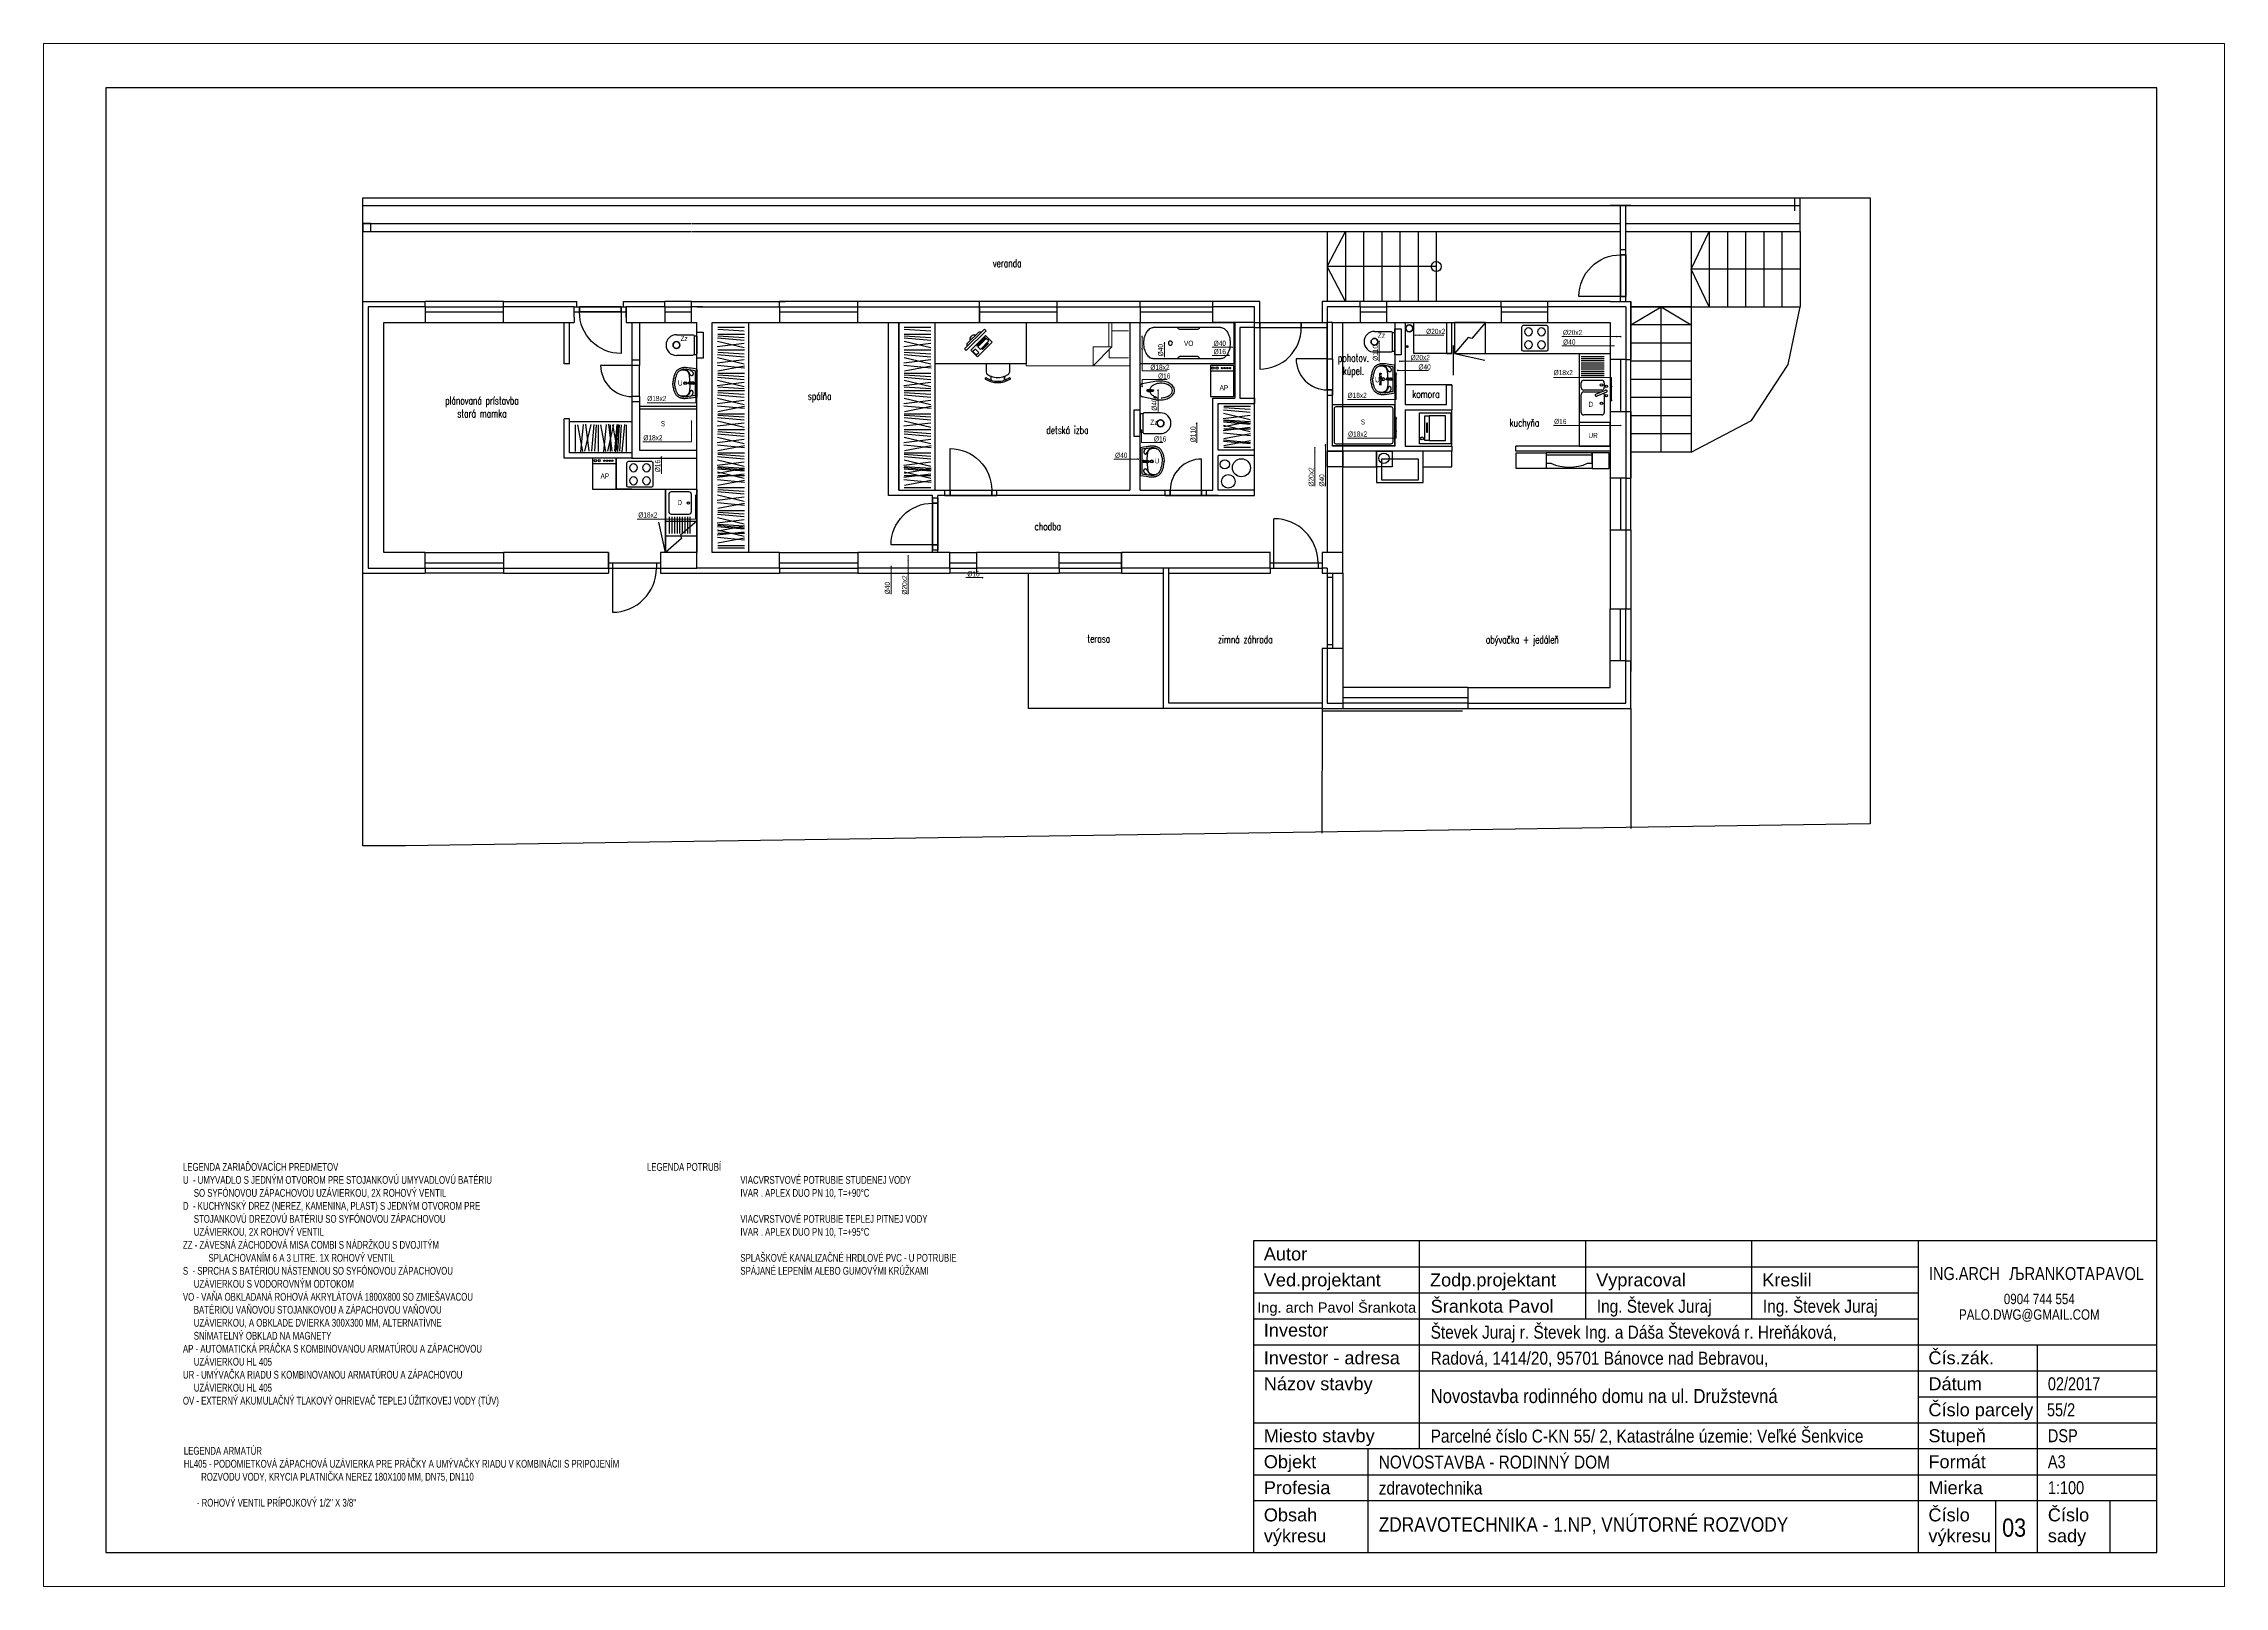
# Model space of a CAD drawing. Header units: millimetres. Extents: x -56794 to 98960, y -34660 to 63407.
# Drawn here: x -56794 to -14794, y -32441 to -2741 of the extents above; entities that cross this region are included whole.
import ezdxf
from ezdxf.enums import TextEntityAlignment as Align
from ezdxf.lldxf.tags import DXFTag

# ---------------------------------------------------------------- set-up
doc = ezdxf.new("R2010")
doc.units = ezdxf.units.MM
doc.header["$LTSCALE"] = 100
doc.linetypes.add('KANNERNV', pattern=[15, 1, -1, 1, -1, 1, -1, 1, -1, 1, -1, -5])
doc.linetypes.add('VODPITNV', pattern=[16, 1, -1, 1, -1, 1, -1, 1, -1, 1, -3, -4])
for name, color, linetype in [('DIM_100', 64, 'Continuous'), ('DVE_REZ', 1, 'Continuous'), ('KOTY', 2, 'Continuous'), ('MUR-POH', 64, 'Continuous'), ('MUR_POH', 64, 'Continuous'), ('MUR_REZ', 3, 'Continuous'), ('NAB_MOB', 1, 'Continuous'), ('NAB_ZAR', 14, 'Continuous'), ('POP', 7, 'Continuous'), ('ROZPISKA100', 7, 'Continuous'), ('SAN-POH', 151, 'Continuous'), ('SAN_POH', 151, 'Continuous'), ('TXT_50_MIESTN', 7, 'Continuous')]:
    doc.layers.add(name, color=color, linetype=linetype)
for name, color, linetype, lineweight in [('KotyZdravotechnika', 4, 'Continuous', 9), ('namjestaj', 251, 'Continuous', 5), ('SPLASKOVE', 34, 'KANNERNV', 15), ('STUDENAVODA', 150, 'VODPITNV', 15)]:
    doc.layers.add(name, color=color, linetype=linetype, lineweight=lineweight)
doc.layers.add('RAM_100', color=160, linetype='Continuous', plot=False)
doc.styles.add('ARIAL', font='arial.ttf', dxfattribs={"height": 250})
doc.styles.add('KOTY', font='ROMANS', dxfattribs={"width": 0.7})
doc.styles.add('ROMANS', font='arial.ttf', dxfattribs={"width": 0.85})
doc.styles.add('SIMPLEX', font='SIMPLEX.SHX', dxfattribs={"width": 0.7})
doc.styles.get("Standard").update_dxf_attribs({"font": 'arial.ttf'})
doc.styles.add('TR-ELEC', font='TXT', dxfattribs={"width": 0.75, "height": 2})
tags = doc.linetypes.add('DASHED', pattern=[0.75, 0.5, -0.25]).pattern_tags.tags
tags[6:7] = [DXFTag(74, 4), DXFTag(75, 0), DXFTag(340, '0'), DXFTag(46, 1.0), DXFTag(50, 0.0), DXFTag(44, 0.0), DXFTag(45, 0.0)]
tags[4:5] = [DXFTag(74, 4), DXFTag(75, 0), DXFTag(340, '0'), DXFTag(46, 1.0), DXFTag(50, 0.0), DXFTag(44, 0.0), DXFTag(45, 0.0)]

msp = doc.modelspace()

# ---------------------------------------------------------------- texts
at = {"layer": 'DIM_100', "color": 1, "char_height": 150, "attachment_point": 5, "style": 'SIMPLEX'}
for s, insert in [('{veranda\\P}', (-38237, -6968)), ('{plánovaná prístavba\\Pstará mamka}', (-48352, -9737)), ('{spálňa}', (-41847, -9551)), ('{komora}', (-30171, -9486)), ('{detská izba}', (-37076, -10181)), ('{chodba}', (-37454, -12034)), ('{terasa}', (-36473, -14197)), ('{zimná záhrada}', (-33650, -14211)), ('{obývačka + jedáleň}', (-28315, -14237))]:
    msp.add_mtext(s, dxfattribs=dict(at, insert=insert))
for s, insert, width in [('{pohotov. kúpel.}', (-31568, -8941), 709.84), ('{kuchyňa}', (-28273, -10063), 850.16)]:
    msp.add_mtext(s, dxfattribs=dict(at, insert=insert, width=width))
at = {"layer": 'KotyZdravotechnika', "char_height": 100, "attachment_point": 1, "style": 'TR-ELEC'}
for s, insert, width in [('{Zz}', (-44528, -8367), 299.97), ('{Zz}', (-31097, -8304), 299.97), ('{Ø20x2}', (-30168, -8231), 147.44), ('{Ø20x2}', (-27532, -8252), 147.44), ('{VO}', (-34832, -8461), 299.97), ('{Ø40}', (-34260, -8461), 147.44), ('{Ø16}', (-34260, -8619), 147.44), ('{Ø20x2}', (-30465, -8733), 147.44), ('{Ø40}', (-27529, -8436), 147.44), ('{U}', (-44578, -9225), 299.97), ('{Ø18x2}', (-35479, -8923), 147.44), ('{Ø16}', (-35330, -9090), 147.44), ('{U}', (-31152, -9161), 299.97), ('{Ø40}', (-30316, -8915), 147.44), ('{Ø18x2}', (-27712, -9023), 147.44), ('{Ø18x2}', (-45170, -9523), 147.44), ('{AP}', (-34146, -9315), 299.97), ('{Ø18x2}', (-31681, -9462), 147.44), ('{D}', (-27042, -9634), 299.97), ('{S}', (-44908, -10007), 299.97), ('{Zz}', (-35481, -9980), 299.97), ('{S}', (-31427, -9973), 299.97), ('{Ø16}', (-27703, -9965), 147.44), ('{Ø18x2}', (-45244, -10278), 147.44), ('{Ø16}', (-35410, -10301), 147.44), ('{Ø18x2}', (-31672, -10207), 147.44), ('{UR}', (-27044, -10235), 299.97), ('{Ø40}', (-36159, -10616), 147.44), ('{U}', (-35396, -10722), 299.97), ('{AP}', (-46069, -11016), 299.97), ('{Ø18x2}', (-45342, -11764), 147.44), ('{D}', (-44589, -11525), 299.97), ('{Ø16}', (-39005, -12899), 147.44)]:
    msp.add_mtext(s, dxfattribs=dict(at, insert=insert, width=width))
at = {"layer": 'KotyZdravotechnika', "char_height": 100, "width": 147.44, "attachment_point": 1, "rotation": 90, "style": 'TR-ELEC'}
for s, insert in [('{Ø40}', (-35332, -8761)), ('{Ø110}', (-31195, -8848)), ('{Ø40}', (-35454, -9808)), ('{Ø110}', (-34707, -10416)), ('{Ø16}', (-45018, -10992)), ('{Ø20x2}', (-32432, -11268)), ('{Ø40}', (-32228, -11268)), ('{Ø40}', (-40594, -13342)), ('{Ø20x2}', (-40264, -13348))]:
    msp.add_mtext(s, dxfattribs=dict(at, insert=insert))
at = {"layer": 'ROZPISKA100'}
for s, height, style, p in [('Autor', 250, 'ARIAL', (-33294, -26166)), ('Ved.projektant', 250, 'ARIAL', (-33294, -26666)), ('Zodp.projektant', 250, 'ARIAL', (-30094, -26666)), ('Vypracoval', 250, 'ARIAL', (-26894, -26666)), ('Kreslil', 250, 'ARIAL', (-23694, -26666)), ('Šrankota Pavol', 250, 'ROMANS', (-30081, -27173)), ('Ing. arch Pavol Šrankota ', 200, 'ROMANS', (-33419, -27173)), ('Investor', 250, 'ARIAL', (-33294, -27633)), ('Investor - adresa', 250, 'ARIAL', (-33294, -28166)), ('Čís.zák.', 250, 'ARIAL', (-20494, -28166)), ('Názov stavby', 250, 'ARIAL', (-33294, -28666)), ('Dátum', 250, 'ARIAL', (-20494, -28666)), ('Číslo parcely', 250, 'ARIAL', (-20494, -29166)), ('Miesto stavby', 250, 'ARIAL', (-33294, -29666)), ('Stupeň', 250, 'ARIAL', (-20494, -29666)), ('Objekt', 250, 'ARIAL', (-33294, -30166)), ('Formát', 250, 'ARIAL', (-20494, -30166)), ('Profesia', 250, 'ARIAL', (-33294, -30666)), ('Mierka', 250, 'ARIAL', (-20494, -30666)), ('Obsah', 250, 'ARIAL', (-33294, -31190)), ('Číslo', 250, 'ARIAL', (-20494, -31190)), ('Číslo', 250, 'ARIAL', (-18194, -31190)), ('výkresu', 250, 'ARIAL', (-33294, -31592)), ('výkresu', 250, 'ARIAL', (-20494, -31592)), ('sady', 250, 'ARIAL', (-18194, -31592))]:
    msp.add_text(s, height=height, dxfattribs=dict(at, style=style)).set_placement(p)
at = {"layer": 'ROZPISKA100', "style": 'ROMANS', "width": 0.85}
for s, height, p in [('Ing. Števek Juraj', 250, (-26881, -27173)), ('Ing. Števek Juraj', 250, (-23681, -27173)), ('Števek Juraj r. Števek Ing. a Dáša Števeková r. Hreňáková, ', 250, (-30081, -27673)), ('Radová, 1414/20, 95701 Bánovce nad Bebravou,', 250, (-30081, -28173)), ('Novostavba rodinného domu na ul. Družstevná', 270, (-30081, -28912)), ('Parcelné číslo C-KN 55/ 2, Katastrálne územie:^JVeľké Šenkvice', 250, (-30081, -29673)), ('NOVOSTAVBA - RODINNÝ DOM', 250, (-31081, -30173)), ('zdravotechnika', 250, (-31081, -30673)), ('ZDRAVOTECHNIKA - 1.NP, VNÚTORNÉ ROZVODY', 280, (-31081, -31390)), ('03', 350, (-19075, -31485))]:
    msp.add_text(s, height=height, dxfattribs=at).set_placement(p)
at = {"layer": 'ROZPISKA100', "width": 0.8}
for tag, p, s in [('ING.ARCH', (-20484, -26544), 'KRESLIL'), ('ЉRANKOTA', (-18937, -26544), 'KRESLIL'), ('PAVOL', (-17277, -26544), 'KRESLIL'), ('02/2017', (-18194, -28666), 'DÁTUM'), ('55/2', (-18212, -29166), 'ARCH.ČÍSLO'), ('DSP', (-18194, -29666), 'STUPEŇ'), ('A3', (-18194, -30166), 'FORMÁT'), ('1:100', (-18194, -30666), 'MIERKA')]:
    msp.add_attdef(tag, p, s, height=250, dxfattribs=at)
for tag, p in [('0904 744 554', (-18359, -26908)), ('PALO.DWG@GMAIL.COM', (-18551, -27208))]:
    msp.add_attdef(tag, text='KRESLIL', height=200, dxfattribs=at).set_placement(p, align=Align.MIDDLE_CENTER)
at = {"layer": 'TXT_50_MIESTN', "lineweight": 9, "ltscale": 5, "char_height": 150, "attachment_point": 1, "style": 'TR-ELEC'}
for s, insert, width in [('{\\pxt3;LEGENDA ZARIAĎOVACÍCH PREDMETOV\\PU  - UMYVADLO S JEDNÝM OTVOROM PRE STOJANKOVÚ UMYVADLOVÚ BATÉRIU\\P     SO SYFÓNOVOU ZÁPACHOVOU UZÁVIERKOU, 2X ROHOVÝ VENTIL\\PD  - KUCHYNSKÝ DREZ (NEREZ, KAMENINA, PLAST) S JEDNÝM OTVOROM PRE   \\P     STOJANKOVÚ DREZOVÚ BATÉRIU SO SYFÓNOVOU ZÁPACHOVOU \\P     UZÁVIERKOU, 2X ROHOVÝ VENTIL\\PZZ - ZÁVESNÁ ZÁCHODOVÁ MISA COMBI S NÁDRŽKOU S DVOJITÝM \\P^I SPLACHOVANÍM 6 A 3 LITRE. 1X ROHOVÝ VENTIL\\PS  - SPRCHA S BATÉRIOU NÁSTENNOU SO SYFÓNOVOU ZÁPACHOVOU \\P     UZÁVIERKOU S VODOROVNÝM ODTOKOM\\PVO - VAŇA OBKLADANÁ ROHOVÁ AKRYLÁTOVÁ 1800X800 SO ZMIEŠAVACOU \\P     BATÉRIOU VAŇOVOU STOJANKOVOU A ZÁPACHOVOU VAŇOVOU \\P     UZÁVIERKOU, A OBKLADE DVIERKA 300X300 MM, ALTERNATÍVNE  \\P     SNÍMATELNÝ OBKLAD NA MAGNETY\\PAP - AUTOMATICKÁ PRÁČKA S KOMBINOVANOU ARMATÚROU A ZÁPACHOVOU \\P     UZÁVIERKOU HL 405\\PUR - UMÝVAČKA RIADU S KOMBINOVANOU ARMATÚROU A ZÁPACHOVOU \\P     UZÁVIERKOU HL 405\\POV - EXTERNÝ AKUMULAČNÝ TLAKOVÝ OHRIEVAČ TEPLEJ ÚŽITKOVEJ VODY (TÚV)}', (-54111, -24291), 8246.02), ('{LEGENDA POTRUBÍ\\P^I^I^IVIACVRSTVOVÉ POTRUBIE STUDENEJ VODY \\P^I^I^IIVAR . APLEX DUO PN 10, T=+90°C\\P\\P^I^I^IVIACVRSTVOVÉ POTRUBIE TEPLEJ PITNEJ VODY \\P^I^I^IIVAR . APLEX DUO PN 10, T=+95°C\\P\\P^I^I^ISPLAŠKOVÉ KANALIZAČNÉ HRDLOVÉ PVC - U POTRUBIE\\P^I^I^ISPÁJANÉ LEPENÍM ALEBO GUMOVÝMI KRÚŽKAMI }', (-45175, -24291), 11319.65), ('{LEGENDA ARMATÚR\\PHL405 - PODOMIETKOVÁ ZÁPACHOVÁ UZÁVIERKA PRE PRÁČKY A UMÝVAČKY RIADU V KOMBINÁCII S PRIPOJENÍM \\P        ROZVODU VODY, KRYCIA PLATNIČKA NEREZ 180X100 MM, DN75, DN110\\P\\P      - ROHOVÝ VENTIL PRÍPOJKOVÝ 1/2" X 3/8"}', (-54094, -29756), 11319.65)]:
    msp.add_mtext(s, dxfattribs=dict(at, insert=insert, width=width))

# ---------------------------------------------------------------- blocks, each defined once
blk = doc.blocks.new('HFHF')
at = {"layer": 'NAB_MOB', "linetype": 'Continuous'}
for p, q in [((435325, -333031), (434885, -333031)), ((434855, -333061), (434855, -333501)), ((435355, -333501), (435355, -333061)), ((434885, -333531), (435325, -333531))]:
    blk.add_line(p, q, dxfattribs=at)
for centre in [(434980, -333156), (434980, -333406), (435230, -333156), (435230, -333406)]:
    blk.add_circle(centre, 75, dxfattribs=at)
for centre, start, end in [((434885, -333061), 90, 180), ((435325, -333061), 0, 90), ((434885, -333501), 180, 270), ((435325, -333501), 270, 0)]:
    blk.add_arc(centre, 30, start, end, dxfattribs=at)
blk = doc.blocks.new('chlad')
at = {"layer": 'SAN_POH', "ltscale": 0.01}
for points in [[(45165597, -2791741), (45166197, -2791741), (45166197, -2791141), (45165597, -2791141), (45165597, -2791741)], [(45165597, -2791141), (45165907, -2791408), (45165887, -2791475), (45166197, -2791741)], [(45166197, -2791742), (45166327, -2791156)]]:
    blk.add_lwpolyline(points, dxfattribs=at)
blk = doc.blocks.new('drez2')
at = {"layer": 'SAN_POH'}
for p, q in [((45169980, -2774488), (45169980, -2774932)), ((45170020, -2774488), (45170020, -2774932)), ((45170060, -2774488), (45170060, -2774932)), ((45170100, -2774488), (45170100, -2774932)), ((45170140, -2774488), (45170140, -2774932)), ((45170180, -2774488), (45170180, -2774932)), ((45170220, -2774488), (45170220, -2774932)), ((45170260, -2774488), (45170260, -2774932)), ((45170300, -2774488), (45170300, -2774932)), ((45170340, -2774488), (45170340, -2774932)), ((45170380, -2774488), (45170380, -2774932)), ((45170481, -2774488), (45170570, -2774488)), ((45170701, -2774650), (45170621, -2774462)), ((45170632, -2774436), (45170632, -2774436)), ((45170658, -2774447), (45170738, -2774634)), ((45170706, -2774488), (45171050, -2774488)), ((45170431, -2774882), (45170431, -2774538)), ((45170570, -2774932), (45170481, -2774932)), ((45170620, -2774538), (45170620, -2774882)), ((45170656, -2774882), (45170656, -2774543)), ((45171050, -2774932), (45170706, -2774932)), ((45170728, -2774661), (45170728, -2774661)), ((45171100, -2774538), (45171100, -2774882))]:
    blk.add_line(p, q, dxfattribs=at)
for centre, radius in [((45170522, -2774541), 24.6), ((45170550, -2774449), 22.6), ((45170728, -2774449), 22.6), ((45170875, -2774541), 24.6)]:
    blk.add_circle(centre, radius, dxfattribs=at)
for centre, radius, start, end in [((45170481, -2774538), 50, 90, 180), ((45170570, -2774538), 50, 0, 90), ((45170640, -2774454), 20, 113.0488, 203.0488), ((45170640, -2774454), 20, 23.0488, 113.0488), ((45170706, -2774538), 50, 90, 122.4903), ((45171050, -2774538), 50, 0, 90), ((45170481, -2774882), 50, 180, 270), ((45170570, -2774882), 50, 270, 0), ((45170706, -2774882), 50, 180, 270), ((45170720, -2774642), 20, 203.0488, 293.0488), ((45170720, -2774642), 20, 293.0488, 23.0488), ((45171050, -2774882), 50, 270, 0)]:
    blk.add_arc(centre, radius, start, end, dxfattribs=at)
blk = doc.blocks.new('FJFJF')
at = {"layer": 'NAB_ZAR'}
for points in [[(387113, -272900), (387113, -272945), (387653, -272945), (387653, -272900), (387113, -272900)], [(387581, -272900), (387545, -272865), (387221, -272865), (387185, -272900)], [(387213, -273022), (387443, -273022), (387443, -273032), (387213, -273032), (387213, -273022)], [(387213, -273052), (387443, -273052), (387443, -273122), (387213, -273122), (387213, -273052)], [(387253, -273142), (387413, -273142), (387413, -273152), (387253, -273152), (387253, -273142)], [(387503, -273052), (387573, -273052), (387573, -273142), (387503, -273142), (387503, -273052)]]:
    blk.add_lwpolyline(points, dxfattribs=at)
blk.add_lwpolyline([(387183, -273182), (387183, -273002), (387583, -273002), (387583, -273182)], close=True, dxfattribs=at)
blk.add_arc((387383, -272905), 86.1, 27.7073, 152.2927, dxfattribs=at)
blk = doc.blocks.new('vana_1800')
at = {"layer": 'SAN-POH'}
for p, q in [((873697, 2857932), (872897, 2857932)), ((872897, 2857932), (872897, 2856132)), ((872997, 2857682), (872997, 2856382)), ((873597, 2857682), (873597, 2856382)), ((873697, 2856132), (873697, 2857932)), ((873017, 2857272), (873037, 2857232)), ((873577, 2857272), (873557, 2857232)), ((873037, 2856892), (873017, 2856852)), ((873037, 2857232), (873037, 2856892)), ((873557, 2857232), (873557, 2856892)), ((873557, 2856892), (873577, 2856852)), ((872897, 2856132), (873697, 2856132))]:
    blk.add_line(p, q, dxfattribs=at)
blk.add_circle((873297, 2856712), 40, dxfattribs=at)
for centre, radius, start, end in [((873109, 2857682), 112, 145.4218, 180), ((873198, 2857620), 221, 121.0027, 145.4218), ((873258, 2857521), 336, 103.9775, 121.0027), ((873297, 2857365), 498, 90, 103.9775), ((873297, 2857365), 498, 76.0225, 90), ((873336, 2857521), 336, 58.9973, 76.0225), ((873395, 2857620), 221, 34.5782, 58.9973), ((873485, 2857682), 112, 0, 34.5782), ((873109, 2856382), 112, 180, 214.5782), ((873198, 2856444), 221, 214.5782, 238.9973), ((873258, 2856543), 336, 238.9973, 256.0225), ((873297, 2856699), 498, 256.0225, 270), ((873297, 2856699), 498, 270, 283.9775), ((873336, 2856543), 336, 283.9775, 301.0027), ((873395, 2856444), 221, 301.0027, 325.4218), ((873485, 2856382), 112, 325.4218, 0)]:
    blk.add_arc(centre, radius, start, end, dxfattribs=at)
blk = doc.blocks.new('drez')
at = {"layer": 'SAN_POH', "linetype": 'Continuous'}
for p, q in [((45166197, -2789667), (45167097, -2789667)), ((45166197, -2790267), (45166197, -2789667)), ((45167047, -2789790), (45166727, -2789790)), ((45167047, -2789840), (45166727, -2789840)), ((45167047, -2789890), (45166727, -2789890)), ((45167047, -2789940), (45166727, -2789940)), ((45167047, -2789990), (45166727, -2789990)), ((45167047, -2790040), (45166727, -2790040)), ((45167097, -2789667), (45167097, -2790267)), ((45167097, -2790267), (45166197, -2790267)), ((45167047, -2790090), (45166727, -2790090)), ((45167047, -2790140), (45166727, -2790140)), ((45167047, -2790190), (45166727, -2790190))]:
    blk.add_line(p, q, dxfattribs=at)
blk.add_lwpolyline([(45166297, -2790207), (45166627, -2790207, 0.414214), (45166677, -2790157), (45166677, -2789817, 0.414214), (45166627, -2789767), (45166297, -2789767, 0.414214), (45166247, -2789817), (45166247, -2790157, 0.414214)], format="xyb", close=True, dxfattribs=at)
blk.add_circle((45166462, -2789828), 24, dxfattribs=at)
blk = doc.blocks.new('UMY_V')
at = {"layer": 'SAN_POH'}
for p, q in [((45124864, -2782081), (45124865, -2782075)), ((45124865, -2782075), (45124867, -2782069)), ((45124867, -2782069), (45124869, -2782062)), ((45124869, -2782062), (45124871, -2782054)), ((45124871, -2782054), (45124874, -2782046)), ((45124874, -2782046), (45124878, -2782037)), ((45124878, -2782037), (45124882, -2782029)), ((45124882, -2782029), (45124886, -2782020)), ((45124886, -2782020), (45124890, -2782013)), ((45124890, -2782013), (45124895, -2782006)), ((45124895, -2782006), (45124900, -2781999)), ((45124900, -2781999), (45124906, -2781993)), ((45124906, -2781993), (45124912, -2781987)), ((45124912, -2781987), (45124919, -2781982)), ((45124919, -2781982), (45124927, -2781976)), ((45124927, -2781976), (45124937, -2781971)), ((45124937, -2781971), (45124948, -2781965)), ((45124948, -2781965), (45124960, -2781960)), ((45124960, -2781960), (45124974, -2781954)), ((45124974, -2781954), (45124989, -2781949)), ((45124989, -2781949), (45125005, -2781944)), ((45125005, -2781944), (45125023, -2781939)), ((45125023, -2781939), (45125042, -2781934)), ((45125042, -2781934), (45125061, -2781930)), ((45125061, -2781930), (45125082, -2781927)), ((45125082, -2781927), (45125103, -2781925)), ((45125103, -2781925), (45125126, -2781923)), ((45125146, -2781925), (45125123, -2781923)), ((45125167, -2781927), (45125146, -2781925)), ((45125188, -2781930), (45125167, -2781927)), ((45125207, -2781934), (45125188, -2781930)), ((45125226, -2781939), (45125207, -2781934)), ((45125244, -2781944), (45125226, -2781939)), ((45125260, -2781949), (45125244, -2781944)), ((45125275, -2781954), (45125260, -2781949)), ((45125289, -2781960), (45125275, -2781954)), ((45125301, -2781965), (45125289, -2781960)), ((45125312, -2781971), (45125301, -2781965)), ((45125322, -2781976), (45125312, -2781971)), ((45125330, -2781982), (45125322, -2781976)), ((45125337, -2781987), (45125330, -2781982)), ((45125343, -2781993), (45125337, -2781987)), ((45125349, -2781999), (45125343, -2781993)), ((45125354, -2782006), (45125349, -2781999)), ((45125359, -2782013), (45125354, -2782006)), ((45125363, -2782020), (45125359, -2782013)), ((45125367, -2782029), (45125363, -2782020)), ((45125371, -2782037), (45125367, -2782029)), ((45125375, -2782046), (45125371, -2782037)), ((45125378, -2782054), (45125375, -2782046)), ((45125380, -2782062), (45125378, -2782054)), ((45125382, -2782069), (45125380, -2782062)), ((45125384, -2782075), (45125382, -2782069)), ((45125385, -2782081), (45125384, -2782075)), ((45125395, -2782348), (45124855, -2782348)), ((45124860, -2782113), (45124861, -2782107)), ((45124861, -2782120), (45124860, -2782113)), ((45124861, -2782096), (45124862, -2782091)), ((45124861, -2782101), (45124861, -2782096)), ((45124861, -2782107), (45124861, -2782101)), ((45124861, -2782129), (45124861, -2782120)), ((45124862, -2782140), (45124861, -2782129)), ((45124862, -2782091), (45124863, -2782086)), ((45124863, -2782154), (45124862, -2782140)), ((45124863, -2782086), (45124864, -2782081)), ((45124865, -2782173), (45124863, -2782154)), ((45124868, -2782199), (45124865, -2782173)), ((45124872, -2782234), (45124868, -2782199)), ((45124879, -2782281), (45124872, -2782234)), ((45124885, -2782314), (45124879, -2782281)), ((45125359, -2782318), (45124890, -2782318)), ((45125364, -2782314), (45125370, -2782281)), ((45125370, -2782281), (45125377, -2782234)), ((45125377, -2782234), (45125381, -2782199)), ((45125381, -2782199), (45125385, -2782173)), ((45125386, -2782086), (45125385, -2782081)), ((45125385, -2782173), (45125386, -2782154)), ((45125387, -2782091), (45125386, -2782086)), ((45125386, -2782154), (45125387, -2782140)), ((45125388, -2782096), (45125387, -2782091)), ((45125387, -2782140), (45125388, -2782129)), ((45125388, -2782101), (45125388, -2782096)), ((45125388, -2782107), (45125388, -2782101)), ((45125389, -2782113), (45125388, -2782107)), ((45125388, -2782120), (45125389, -2782113)), ((45125388, -2782129), (45125388, -2782120))]:
    blk.add_line(p, q, dxfattribs=at)
for points in [[(45124855, -2782348), (45124845, -2782287), (45124838, -2782239), (45124833, -2782203), (45124830, -2782177), (45124828, -2782157), (45124827, -2782143), (45124826, -2782131), (45124826, -2782121), (45124825, -2782112), (45124826, -2782105), (45124826, -2782099), (45124827, -2782093), (45124827, -2782086), (45124828, -2782080), (45124829, -2782074), (45124831, -2782067), (45124833, -2782059), (45124835, -2782051), (45124838, -2782042), (45124842, -2782033), (45124846, -2782023), (45124850, -2782013), (45124855, -2782004), (45124861, -2781994), (45124867, -2781985), (45124874, -2781977), (45124881, -2781968), (45124889, -2781961), (45124899, -2781953), (45124909, -2781946), (45124920, -2781940), (45124933, -2781934), (45124946, -2781927), (45124961, -2781922), (45124978, -2781916), (45124995, -2781910), (45125014, -2781905), (45125034, -2781900), (45125055, -2781896), (45125077, -2781892), (45125100, -2781890), (45125125, -2781888)], [(45125111, -2782215), (45125104, -2782215), (45125084, -2782215), (45125065, -2782214), (45125047, -2782214), (45125029, -2782213), (45125013, -2782212), (45124998, -2782211), (45124983, -2782209), (45124970, -2782207), (45124958, -2782205), (45124947, -2782202), (45124936, -2782199), (45124927, -2782195), (45124919, -2782191), (45124912, -2782186), (45124906, -2782181), (45124900, -2782175), (45124895, -2782169), (45124890, -2782162), (45124886, -2782156), (45124883, -2782149), (45124880, -2782142), (45124877, -2782135), (45124875, -2782129), (45124874, -2782123), (45124872, -2782117), (45124872, -2782111), (45124871, -2782105), (45124871, -2782099), (45124871, -2782092), (45124871, -2782084), (45124872, -2782076), (45124872, -2782068), (45124873, -2782059), (45124873, -2782052), (45124874, -2782046)], [(45125395, -2782348), (45125404, -2782287), (45125411, -2782239), (45125416, -2782203), (45125419, -2782177), (45125421, -2782157), (45125422, -2782143), (45125423, -2782131), (45125423, -2782121), (45125424, -2782112), (45125423, -2782105), (45125423, -2782099), (45125422, -2782093), (45125422, -2782086), (45125421, -2782080), (45125420, -2782074), (45125418, -2782067), (45125416, -2782059), (45125414, -2782051), (45125411, -2782042), (45125407, -2782033), (45125403, -2782023), (45125399, -2782013), (45125394, -2782004), (45125388, -2781994), (45125382, -2781985), (45125375, -2781977), (45125368, -2781968), (45125360, -2781961), (45125350, -2781953), (45125340, -2781946), (45125329, -2781940), (45125316, -2781934), (45125303, -2781927), (45125288, -2781922), (45125271, -2781916), (45125254, -2781910), (45125235, -2781905), (45125215, -2781900), (45125194, -2781896), (45125172, -2781892), (45125149, -2781890), (45125125, -2781888)], [(45125138, -2782215), (45125145, -2782215), (45125165, -2782215), (45125184, -2782214), (45125202, -2782214), (45125220, -2782213), (45125236, -2782212), (45125252, -2782211), (45125266, -2782209), (45125279, -2782207), (45125291, -2782205), (45125302, -2782202), (45125313, -2782199), (45125322, -2782195), (45125330, -2782191), (45125337, -2782186), (45125343, -2782181), (45125349, -2782175), (45125354, -2782169), (45125359, -2782162), (45125363, -2782156), (45125366, -2782149), (45125369, -2782142), (45125372, -2782135), (45125374, -2782129), (45125375, -2782123), (45125377, -2782117), (45125377, -2782111), (45125378, -2782105), (45125378, -2782099), (45125378, -2782092), (45125378, -2782084), (45125377, -2782076), (45125377, -2782068), (45125376, -2782059), (45125376, -2782052), (45125375, -2782046)], [(45124915, -2782197), (45124915, -2782197), (45124907, -2782192), (45124900, -2782187), (45124894, -2782180), (45124888, -2782174), (45124884, -2782167), (45124879, -2782159), (45124876, -2782152), (45124872, -2782145), (45124870, -2782138), (45124868, -2782131), (45124866, -2782125), (45124865, -2782118), (45124864, -2782112), (45124863, -2782106), (45124863, -2782099), (45124863, -2782092), (45124863, -2782084), (45124863, -2782083)], [(45124870, -2782216), (45124872, -2782220), (45124878, -2782231), (45124883, -2782240), (45124887, -2782247), (45124892, -2782253), (45124896, -2782257), (45124899, -2782261), (45124903, -2782265), (45124907, -2782268), (45124911, -2782270), (45124915, -2782273), (45124919, -2782274), (45124923, -2782276), (45124928, -2782277), (45124932, -2782278), (45124936, -2782278), (45124941, -2782279), (45124945, -2782278), (45124950, -2782278), (45124954, -2782278), (45124958, -2782277), (45124962, -2782276), (45124966, -2782274), (45124970, -2782273), (45124973, -2782271), (45124976, -2782268), (45124978, -2782266), (45124980, -2782263), (45124982, -2782261), (45124983, -2782258), (45124983, -2782255), (45124984, -2782252), (45124984, -2782249), (45124983, -2782246), (45124983, -2782244), (45124982, -2782241), (45124980, -2782238), (45124979, -2782236), (45124977, -2782233), (45124974, -2782231), (45124971, -2782229), (45124967, -2782226), (45124963, -2782224), (45124957, -2782221), (45124950, -2782217), (45124941, -2782213), (45124929, -2782206), (45124915, -2782197)], [(45125110, -2782285), (45125110, -2782284), (45125110, -2782282), (45125110, -2782281), (45125110, -2782280), (45125110, -2782279), (45125110, -2782278), (45125110, -2782277), (45125111, -2782276), (45125111, -2782275), (45125111, -2782274), (45125111, -2782273), (45125112, -2782272), (45125112, -2782271), (45125112, -2782270), (45125112, -2782270), (45125112, -2782269), (45125112, -2782268), (45125112, -2782268), (45125113, -2782267), (45125113, -2782266), (45125113, -2782266), (45125113, -2782265), (45125113, -2782264), (45125113, -2782263), (45125113, -2782263), (45125113, -2782262), (45125113, -2782261), (45125112, -2782260), (45125112, -2782259), (45125112, -2782258), (45125112, -2782257), (45125112, -2782255), (45125111, -2782254), (45125111, -2782252), (45125110, -2782250), (45125110, -2782248), (45125109, -2782246), (45125109, -2782244), (45125108, -2782241), (45125107, -2782239), (45125107, -2782237), (45125106, -2782235), (45125106, -2782233), (45125106, -2782232), (45125106, -2782231), (45125105, -2782230), (45125105, -2782229), (45125105, -2782228), (45125106, -2782228), (45125106, -2782227), (45125106, -2782227), (45125106, -2782226), (45125107, -2782226), (45125108, -2782225), (45125109, -2782225), (45125111, -2782224), (45125113, -2782224), (45125116, -2782223), (45125119, -2782223), (45125125, -2782223)], [(45125106, -2782287), (45125106, -2782285), (45125106, -2782283), (45125106, -2782281), (45125107, -2782279), (45125107, -2782278), (45125107, -2782277), (45125107, -2782276), (45125107, -2782275), (45125107, -2782274), (45125107, -2782273), (45125107, -2782272), (45125107, -2782271), (45125107, -2782269), (45125107, -2782268), (45125107, -2782266), (45125108, -2782265), (45125108, -2782264), (45125108, -2782262), (45125108, -2782261), (45125108, -2782259), (45125108, -2782257), (45125108, -2782256), (45125108, -2782254), (45125108, -2782252), (45125109, -2782249), (45125109, -2782247), (45125109, -2782244)], [(45125110, -2782224), (45125110, -2782221), (45125110, -2782217), (45125111, -2782214), (45125111, -2782210), (45125111, -2782207), (45125111, -2782204), (45125111, -2782200), (45125111, -2782198), (45125111, -2782195), (45125111, -2782193), (45125111, -2782191), (45125111, -2782190), (45125111, -2782189), (45125112, -2782188), (45125112, -2782187), (45125112, -2782186), (45125112, -2782185), (45125112, -2782185), (45125112, -2782184), (45125112, -2782184), (45125113, -2782183), (45125113, -2782183), (45125113, -2782183), (45125113, -2782182), (45125114, -2782182), (45125114, -2782182), (45125115, -2782182), (45125116, -2782181), (45125116, -2782181), (45125118, -2782181), (45125120, -2782181), (45125122, -2782181), (45125125, -2782181)], [(45125125, -2782255), (45125124, -2782255), (45125123, -2782255), (45125123, -2782255), (45125122, -2782255), (45125122, -2782255), (45125121, -2782255), (45125121, -2782255), (45125121, -2782255), (45125120, -2782255), (45125120, -2782254), (45125119, -2782254), (45125119, -2782254), (45125118, -2782253), (45125118, -2782253), (45125117, -2782253), (45125117, -2782252), (45125117, -2782252), (45125116, -2782251), (45125116, -2782250), (45125115, -2782250), (45125115, -2782249), (45125115, -2782248), (45125114, -2782247), (45125114, -2782246), (45125113, -2782245), (45125113, -2782244), (45125113, -2782243), (45125112, -2782242), (45125112, -2782242), (45125112, -2782241), (45125112, -2782240), (45125111, -2782239), (45125111, -2782238), (45125111, -2782237), (45125111, -2782237), (45125111, -2782236), (45125111, -2782235), (45125111, -2782234), (45125110, -2782233), (45125110, -2782233), (45125110, -2782232), (45125110, -2782231), (45125111, -2782231), (45125111, -2782230), (45125111, -2782230), (45125111, -2782230), (45125111, -2782229), (45125112, -2782229), (45125113, -2782229), (45125113, -2782228), (45125114, -2782228), (45125115, -2782227), (45125116, -2782227), (45125117, -2782227), (45125119, -2782226), (45125120, -2782226), (45125121, -2782226), (45125122, -2782226), (45125123, -2782226), (45125125, -2782225)], [(45125139, -2782224), (45125139, -2782221), (45125139, -2782217), (45125138, -2782214), (45125138, -2782210), (45125138, -2782207), (45125138, -2782204), (45125138, -2782200), (45125138, -2782198), (45125138, -2782195), (45125138, -2782193), (45125138, -2782191), (45125138, -2782190), (45125138, -2782189), (45125138, -2782188), (45125137, -2782187), (45125137, -2782186), (45125137, -2782185), (45125137, -2782185), (45125137, -2782184), (45125137, -2782184), (45125136, -2782183), (45125136, -2782183), (45125136, -2782183), (45125136, -2782182), (45125135, -2782182), (45125135, -2782182), (45125134, -2782182), (45125134, -2782181), (45125133, -2782181), (45125131, -2782181), (45125129, -2782181), (45125127, -2782181), (45125125, -2782181)], [(45125140, -2782285), (45125139, -2782284), (45125139, -2782282), (45125139, -2782281), (45125139, -2782280), (45125139, -2782279), (45125139, -2782278), (45125139, -2782277), (45125138, -2782276), (45125138, -2782275), (45125138, -2782274), (45125138, -2782273), (45125138, -2782272), (45125137, -2782271), (45125137, -2782270), (45125137, -2782270), (45125137, -2782269), (45125137, -2782268), (45125137, -2782268), (45125136, -2782267), (45125136, -2782266), (45125136, -2782266), (45125136, -2782265), (45125136, -2782264), (45125136, -2782263), (45125136, -2782263), (45125136, -2782262), (45125136, -2782261), (45125137, -2782260), (45125137, -2782259), (45125137, -2782258), (45125137, -2782257), (45125137, -2782255), (45125138, -2782254), (45125138, -2782252), (45125139, -2782250), (45125139, -2782248), (45125140, -2782246), (45125140, -2782244), (45125141, -2782241), (45125142, -2782239), (45125142, -2782237), (45125143, -2782235), (45125143, -2782233), (45125143, -2782232), (45125144, -2782231), (45125144, -2782230), (45125144, -2782229), (45125144, -2782228), (45125143, -2782228), (45125143, -2782227), (45125143, -2782227), (45125143, -2782226), (45125142, -2782226), (45125141, -2782225), (45125140, -2782225), (45125138, -2782224), (45125136, -2782224), (45125133, -2782223), (45125130, -2782223), (45125125, -2782223)], [(45125125, -2782255), (45125125, -2782255), (45125126, -2782255), (45125126, -2782255), (45125127, -2782255), (45125127, -2782255), (45125128, -2782255), (45125128, -2782255), (45125128, -2782255), (45125129, -2782255), (45125129, -2782254), (45125130, -2782254), (45125130, -2782254), (45125131, -2782253), (45125131, -2782253), (45125132, -2782253), (45125132, -2782252), (45125132, -2782252), (45125133, -2782251), (45125133, -2782250), (45125134, -2782250), (45125134, -2782249), (45125135, -2782248), (45125135, -2782247), (45125135, -2782246), (45125136, -2782245), (45125136, -2782244), (45125136, -2782243), (45125137, -2782242), (45125137, -2782242), (45125137, -2782241), (45125137, -2782240), (45125138, -2782239), (45125138, -2782238), (45125138, -2782237), (45125138, -2782237), (45125138, -2782236), (45125138, -2782235), (45125139, -2782234), (45125139, -2782233), (45125139, -2782233), (45125139, -2782232), (45125139, -2782231), (45125139, -2782231), (45125138, -2782230), (45125138, -2782230), (45125138, -2782230), (45125138, -2782229), (45125137, -2782229), (45125136, -2782229), (45125136, -2782228), (45125135, -2782228), (45125134, -2782227), (45125133, -2782227), (45125132, -2782227), (45125130, -2782226), (45125129, -2782226), (45125128, -2782226), (45125127, -2782226), (45125126, -2782226), (45125125, -2782225)], [(45125143, -2782287), (45125143, -2782285), (45125143, -2782283), (45125143, -2782281), (45125142, -2782279), (45125142, -2782278), (45125142, -2782277), (45125142, -2782276), (45125142, -2782275), (45125142, -2782274), (45125142, -2782273), (45125142, -2782272), (45125142, -2782271), (45125142, -2782269), (45125142, -2782268), (45125142, -2782266), (45125142, -2782265), (45125141, -2782264), (45125141, -2782262), (45125141, -2782261), (45125141, -2782259), (45125141, -2782257), (45125141, -2782256), (45125141, -2782254), (45125141, -2782252), (45125140, -2782249), (45125140, -2782247), (45125140, -2782244)], [(45125379, -2782216), (45125377, -2782220), (45125371, -2782231), (45125366, -2782240), (45125362, -2782247), (45125358, -2782253), (45125354, -2782257), (45125350, -2782261), (45125346, -2782265), (45125342, -2782268), (45125338, -2782270), (45125334, -2782273), (45125330, -2782274), (45125326, -2782276), (45125321, -2782277), (45125317, -2782278), (45125313, -2782278), (45125308, -2782279), (45125304, -2782278), (45125299, -2782278), (45125295, -2782278), (45125291, -2782277), (45125287, -2782276), (45125283, -2782274), (45125279, -2782273), (45125276, -2782271), (45125273, -2782268), (45125271, -2782266), (45125269, -2782263), (45125267, -2782261), (45125266, -2782258), (45125266, -2782255), (45125265, -2782252), (45125265, -2782249), (45125266, -2782246), (45125266, -2782244), (45125267, -2782241), (45125269, -2782238), (45125270, -2782236), (45125272, -2782233), (45125275, -2782231), (45125278, -2782229), (45125282, -2782226), (45125286, -2782224), (45125292, -2782221), (45125299, -2782217), (45125309, -2782213), (45125320, -2782206), (45125334, -2782197)], [(45125334, -2782197), (45125334, -2782197), (45125342, -2782192), (45125349, -2782187), (45125355, -2782180), (45125361, -2782174), (45125365, -2782167), (45125370, -2782159), (45125374, -2782152), (45125377, -2782145), (45125379, -2782138), (45125382, -2782131), (45125383, -2782125), (45125384, -2782118), (45125385, -2782112), (45125386, -2782106), (45125386, -2782099), (45125386, -2782092), (45125386, -2782084), (45125386, -2782083)]]:
    blk.add_lwpolyline(points, dxfattribs=at)
for points in [[(45125106, -2782287, 0.1065), (45125108, -2782293, 0.101456), (45125112, -2782299, 0.095052), (45125117, -2782302, 0.090971), (45125125, -2782304, 0.090971), (45125132, -2782302, 0.095052), (45125137, -2782299, 0.101456), (45125141, -2782293, 0.1065), (45125143, -2782287, 0.1065)], [(45125112, -2782267, -0.001391), (45125112, -2782267, -0.019339), (45125113, -2782266, -0.090971)], [(45125136, -2782266, -0.019339), (45125137, -2782267, -0.001391), (45125137, -2782267, -0.1065)]]:
    blk.add_lwpolyline(points, format="xyb", dxfattribs=at)
for centre, radius in [((45125125, -2782128), 27), ((45125125, -2782128), 20), ((45125125, -2782286), 13.8), ((45125125, -2782286), 10.3), ((45125125, -2782286), 10)]:
    blk.add_circle(centre, radius, dxfattribs=at)
for centre, radius, start, end in [((45124890, -2782313), 5, 188.8682, 270), ((45125125, -2782286), 15, 125.3094, 54.6906), ((45125359, -2782313), 5, 270, 351.1318)]:
    blk.add_arc(centre, radius, start, end, dxfattribs=at)
at = {"layer": 'SAN_POH', "style": 'KOTY', "width": 0.7}
for tag, p in [('KOD', (45125125, -2782072)), ('TYP', (45125125, -2782015))]:
    blk.add_attdef(tag, text='', height=40, rotation=180, dxfattribs=at).set_placement(p, align=Align.MIDDLE_CENTER)
blk = doc.blocks.new('Z_RAM_A_3_hp 1220')
at = {"layer": 'POP', "linetype": 'Continuous'}
blk.add_lwpolyline([(-288.5, -408), (-6.5, -408), (-6.5, -13), (-288.5, -13)], close=True, dxfattribs=at)
at = {"layer": 'RAM_100', "color": 150, "linetype": 'Continuous', "lineweight": 0}
blk.add_lwpolyline([(-297, -420), (0, -420), (0, 0), (-297, 0)], close=True, dxfattribs=at)
at = {"layer": 'RAM_100', "linetype": 'Continuous'}
blk.add_lwpolyline([(-288.5, -13), (-288.5, -408), (-6.5, -408), (-6.5, -13)], close=True, dxfattribs=at)

# ---------------------------------------------------------------- hatches: boundary and pattern name
at = {"layer": 'STUDENAVODA'}
h = msp.add_hatch(color=256, dxfattribs=at)
h.set_gradient(color1=(0, 102, 204), color2=(0, 102, 204))
edge = h.paths.add_edge_path()
edge.add_arc((-30531, -8573), 28.6, 0, 360)

# ---------------------------------------------------------------- linework, layer by layer
at = {"layer": 'DVE_REZ', "color": 8, "linetype": 'ByBlock'}
for p, q in [((-46474, -7807), (-46474, -7907)), ((-26424, -7607), (-26324, -7607))]:
    msp.add_line(p, q, dxfattribs=at)
for points in [[(-26424, -6707), (-26324, -6707)], [(-26424, -6807), (-26424, -6707)], [(-26424, -6707), (-26324, -6707)], [(-26424, -6807), (-26424, -6707)], [(-26324, -6807), (-26324, -6707)], [(-26324, -6807), (-26324, -6707)], [(-26424, -6807), (-26324, -6807)], [(-26424, -7607), (-26424, -6807)], [(-26324, -6807), (-26424, -6807)], [(-26424, -6807), (-26324, -6807)], [(-26424, -6807), (-26424, -7607)], [(-26424, -6807), (-26324, -6807)], [(-26424, -7607), (-26424, -6807)], [(-26324, -6807), (-26424, -6807)], [(-26424, -6807), (-26324, -6807)], [(-26424, -6807), (-26424, -7607)], [(-26324, -6807), (-26324, -6750)], [(-26324, -6807), (-26324, -6750)], [(-26324, -6807), (-26324, -7607)], [(-26324, -7607), (-26324, -6807)], [(-26324, -6807), (-26324, -7607)], [(-26324, -7607), (-26324, -6807)], [(-46574, -7807), (-46474, -7807)], [(-46574, -7907), (-46474, -7907)], [(-46474, -7807), (-45674, -7807)], [(-46474, -7907), (-46474, -7807)], [(-46474, -7807), (-46474, -7907)], [(-45674, -7807), (-46474, -7807)], [(-45674, -7907), (-46474, -7907)], [(-46474, -7907), (-45674, -7907)], [(-45674, -7907), (-45674, -7807)], [(-45674, -7807), (-45674, -7907)], [(-45674, -7807), (-45574, -7807)], [(-45674, -7907), (-45617, -7907)], [(-45674, -7907), (-45574, -7907)], [(-26424, -7607), (-26324, -7607)], [(-26324, -7607), (-26424, -7607)], [(-26424, -7607), (-26324, -7607)], [(-45466, -8936), (-45466, -9536)], [(-45316, -9536), (-45316, -8936)], [(-45916, -12738), (-44916, -12738)], [(-45916, -12838), (-44916, -12838)], [(-45841, -12738), (-45841, -12838)], [(-45841, -12838), (-45841, -13688)], [(-44991, -12738), (-44991, -12838)]]:
    msp.add_lwpolyline(points, dxfattribs=at)
for points in [[(-26424, -7607), (-27224, -7607, -0.414214), (-26424, -6807)], [(-26424, -7607), (-27224, -7607, -0.414214), (-26424, -6807)], [(-45674, -7907), (-45674, -8707, -0.414214), (-46474, -7907)], [(-32073, -8806), (-32673, -8806, 0.414214), (-32073, -9406)], [(-45466, -8935), (-46066, -8935, 0.414214), (-45466, -9535)], [(-39335, -11338), (-39335, -10538, -0.414214), (-38535, -11338)], [(-34495, -11338), (-34495, -10738, 0.414214), (-35095, -11338)], [(-39673, -12388), (-40473, -12388, -0.414214), (-39673, -11588)]]:
    msp.add_lwpolyline(points, format="xyb", dxfattribs=at)
at = {"layer": 'DVE_REZ', "color": 8, "linetype": 'ByBlock', "flags": 128}
for points in [[(-45316, -8836), (-45466, -8836)], [(-45316, -9636), (-45466, -9636)]]:
    msp.add_lwpolyline(points, dxfattribs=at)
at = {"layer": 'DVE_REZ', "color": 8, "linetype": 'ByBlock'}
msp.add_arc((-45841, -12838), 850, 270, 0, dxfattribs=at)
at = {"layer": 'KOTY', "color": 8, "flags": 128}
for points in [[(-30293, -9847), (-29693, -9847), (-29693, -10447), (-30293, -10447)], [(-30111, -9905), (-30111, -10383), (-30193, -10383), (-30193, -9905)], [(-30162, -10050), (-30162, -10222), (-30142, -10222), (-30142, -10050)], [(-30111, -9905), (-30111, -10383), (-29796, -10383), (-29796, -9905)]]:
    msp.add_lwpolyline(points, close=True, dxfattribs=at)
msp.add_lwpolyline([(-29673, -10488), (-29673, -9788)], dxfattribs=at)
at = {"layer": 'KOTY', "color": 8}
msp.add_circle((-30246, -10340), 27.6, dxfattribs=at)
at = {"layer": 'KotyZdravotechnika'}
for p, q in [((-35649, -8379), (-35631, -8396)), ((-30388, -8354), (-29826, -8354)), ((-30386, -8363), (-30369, -8345)), ((-30311, -8363), (-30294, -8345)), ((-26409, -8380), (-27554, -8380)), ((-26508, -8372), (-26491, -8389)), ((-26432, -8372), (-26414, -8389)), ((-35649, -8612), (-35631, -8629)), ((-35218, -8516), (-35201, -8499)), ((-35209, -8491), (-35209, -8780)), ((-33892, -8583), (-34290, -8583)), ((-33958, -8742), (-34290, -8742)), ((-33976, -8733), (-33958, -8751)), ((-33917, -8575), (-33900, -8592)), ((-31084, -8490), (-31067, -8472)), ((-31075, -8465), (-31075, -8859)), ((-26542, -8560), (-27554, -8560)), ((-26567, -8551), (-26550, -8568)), ((-44241, -9152), (-44224, -9169)), ((-30752, -9091), (-30735, -9108)), ((-30725, -9032), (-30123, -9032)), ((-30723, -9041), (-30706, -9023)), ((-30685, -8856), (-30123, -8856)), ((-30683, -8865), (-30665, -8847)), ((-30640, -8865), (-30623, -8847)), ((-44241, -9382), (-44224, -9399)), ((-35649, -9333), (-35631, -9350)), ((-35340, -9427), (-35323, -9409)), ((-35332, -9402), (-35332, -9825)), ((-30752, -9320), (-30735, -9338)), ((-26604, -9332), (-26586, -9349)), ((-26604, -9595), (-26586, -9612)), ((-44325, -10016), (-44308, -10034)), ((-34596, -10058), (-34579, -10041)), ((-34587, -10033), (-34587, -10427)), ((-30752, -9946), (-30735, -9964)), ((-44324, -10258), (-44307, -10275)), ((-35656, -10174), (-35638, -10191)), ((-32116, -10475), (-32099, -10458)), ((-32108, -10449), (-32108, -11262)), ((-30752, -10188), (-30734, -10205)), ((-26409, -10093), (-27717, -10093)), ((-26432, -10084), (-26414, -10102)), ((-44904, -10707), (-44886, -10690)), ((-44895, -10690), (-44895, -11022)), ((-35699, -10740), (-36180, -10740)), ((-35724, -10731), (-35707, -10748)), ((-32321, -10532), (-32304, -10515)), ((-32321, -10613), (-32304, -10596)), ((-32312, -10509), (-32312, -11262)), ((-44249, -11434), (-44231, -11451)), ((-44249, -11697), (-44231, -11714)), ((-40153, -12612), (-40136, -12594)), ((-40145, -12588), (-40145, -13342)), ((-40479, -12821), (-40462, -12804)), ((-40470, -12796), (-40470, -13342)), ((-40153, -12704), (-40136, -12687)), ((-38720, -13013), (-38703, -13030)), ((-38702, -13022), (-39034, -13022))]:
    msp.add_line(p, q, dxfattribs=at)
for points in [[(-35640, -8368), (-35640, -9040), (-35155, -9040)], [(-44232, -9131), (-44232, -9654), (-45171, -9654)], [(-35640, -9356), (-35640, -9207), (-35155, -9207)], [(-30744, -9070), (-30744, -9592), (-31683, -9592)], [(-27717, -9171), (-26595, -9171), (-26595, -9623)], [(-44316, -9996), (-44316, -10409), (-45254, -10409)], [(-30744, -9925), (-30744, -10338), (-31681, -10338)], [(-35647, -10171), (-35647, -10423), (-35236, -10423)], [(-45363, -11896), (-44240, -11896), (-44240, -11429)]]:
    msp.add_lwpolyline(points, dxfattribs=at)
at = {"layer": 'MUR-POH', "color": 8}
for points in [[(-23064, -5957), (-23064, -5707)], [(-22966, -6357), (-22966, -5707)], [(-50645, -7707), (-50645, -6207), (-44328, -6207)], [(-50645, -7707), (-50645, -6207), (-44328, -6207)], [(-44316, -6207), (-32473, -6207)], [(-44316, -6207), (-26423, -6207)], [(-26324, -6207), (-22966, -6207)], [(-50645, -6357), (-44328, -6357)], [(-50645, -6357), (-44328, -6357)], [(-44316, -6357), (-32373, -6357)], [(-44316, -6357), (-26423, -6357)], [(-31723, -7707), (-32073, -7032), (-31723, -6357)], [(-32073, -6357), (-32073, -7707)], [(-31723, -6357), (-31723, -7707)], [(-31374, -6357), (-31374, -7707)], [(-31024, -6357), (-31024, -7707)], [(-30674, -6357), (-30674, -7707)], [(-30324, -6357), (-30324, -7707)], [(-29973, -6357), (-29973, -7707)], [(-26324, -6357), (-22965, -6357)], [(-26324, -6357), (-22966, -6357)], [(-24715, -7807), (-25065, -7082), (-24715, -6357)], [(-25065, -6357), (-25065, -7807)], [(-24716, -6357), (-24716, -7807)], [(-24715, -6357), (-24715, -7807)], [(-24366, -6357), (-24366, -7807)], [(-24016, -6357), (-24016, -7807)], [(-23666, -6357), (-23666, -7807)], [(-23316, -6357), (-23316, -7807)], [(-22966, -6357), (-22966, -7807)], [(-22965, -6357), (-22965, -7807)], [(-29973, -7032), (-32073, -7032)], [(-22965, -7082), (-25065, -7082)], [(-26223, -8157), (-25644, -7807), (-25065, -8157)], [(-25065, -7807), (-26223, -7807)], [(-26223, -7807), (-22965, -7807)], [(-25644, -10610), (-25644, -7807)], [(-25065, -10607), (-23900, -9994), (-23193, -8920), (-22966, -7807)], [(-25065, -7807), (-25065, -10609)], [(-32073, -8807), (-32073, -8107)], [(-25065, -8157), (-26223, -8157)], [(-32073, -8807), (-31973, -8807)], [(-25065, -8506), (-26223, -8506)], [(-25065, -8856), (-26223, -8856)], [(-25065, -9206), (-26223, -9206)], [(-32073, -9407), (-31973, -9407)], [(-25065, -9556), (-26223, -9556)], [(-25065, -9907), (-26223, -9907)], [(-25065, -10256), (-26223, -10256)], [(-25065, -10607), (-26223, -10607)], [(-25065, -10609), (-26223, -10609)], [(-39673, -12538), (-39673, -12388)], [(-26223, -15538), (-26223, -17854)], [(-32173, -15584), (-29465, -15584)]]:
    msp.add_lwpolyline(points, dxfattribs=at)
msp.add_circle((-29973, -7032), 95.8, dxfattribs=at)
at = {"layer": 'MUR_POH', "color": 8}
for p, q in [((-38773, -7707), (-41115, -7707)), ((-35673, -7707), (-37273, -7707)), ((-33423, -7707), (-34273, -7707)), ((-26424, -7707), (-26324, -7707)), ((-26223, -8824), (-26223, -7707)), ((-26223, -8824), (-26223, -7707)), ((-43812, -8199), (-43297, -8199)), ((-43812, -8241), (-43301, -8273)), ((-43812, -8336), (-43297, -8336)), ((-43812, -8365), (-43301, -8397)), ((-40219, -8199), (-39704, -8199)), ((-40219, -8241), (-39708, -8273)), ((-40219, -8336), (-39704, -8336)), ((-40219, -8365), (-39708, -8397)), ((-43822, -8571), (-43301, -8509)), ((-43816, -8407), (-43301, -8452)), ((-43816, -8723), (-43301, -8768)), ((-43814, -8470), (-43301, -8592)), ((-43814, -8786), (-43301, -8908)), ((-43812, -8639), (-43297, -8639)), ((-43812, -8681), (-43301, -8713)), ((-40229, -8571), (-39708, -8509)), ((-40223, -8407), (-39708, -8452)), ((-40223, -8723), (-39708, -8768)), ((-40221, -8470), (-39708, -8592)), ((-40221, -8786), (-39708, -8908)), ((-40219, -8639), (-39704, -8639)), ((-40219, -8681), (-39708, -8713)), ((-43822, -8888), (-43301, -8825)), ((-43818, -8932), (-43293, -8983)), ((-43816, -9159), (-43301, -9204)), ((-43814, -9222), (-43301, -9344)), ((-43812, -9088), (-43297, -9088)), ((-43812, -9117), (-43301, -9149)), ((-43808, -9042), (-43295, -8944)), ((-40229, -8888), (-39708, -8825)), ((-40225, -8932), (-39700, -8983)), ((-40223, -9159), (-39708, -9204)), ((-40221, -9222), (-39708, -9344)), ((-40219, -9088), (-39704, -9088)), ((-40219, -9117), (-39708, -9149)), ((-40215, -9042), (-39702, -8944)), ((-43822, -9323), (-43301, -9261)), ((-43822, -9666), (-43301, -9603)), ((-43816, -9502), (-43301, -9547)), ((-43814, -9565), (-43301, -9686)), ((-43812, -9351), (-43301, -9383)), ((-43812, -9417), (-43297, -9417)), ((-43812, -9459), (-43301, -9492)), ((-40229, -9323), (-39708, -9261)), ((-40229, -9666), (-39708, -9603)), ((-40223, -9502), (-39708, -9547)), ((-40221, -9565), (-39708, -9686)), ((-40219, -9351), (-39708, -9383)), ((-40219, -9417), (-39704, -9417)), ((-40219, -9459), (-39708, -9492)), ((-46560, -10078), (-46560, -10593)), ((-46404, -10072), (-46455, -10597)), ((-46258, -10076), (-46380, -10589)), ((-46359, -10068), (-46296, -10589)), ((-46195, -10074), (-46240, -10589)), ((-46153, -10078), (-46185, -10589)), ((-46117, -10078), (-46117, -10593)), ((-45961, -10072), (-46012, -10597)), ((-45816, -10076), (-45937, -10589)), ((-45917, -10068), (-45854, -10589)), ((-45884, -10078), (-45884, -10593)), ((-45753, -10074), (-45797, -10589)), ((-45728, -10072), (-45778, -10597)), ((-45710, -10078), (-45743, -10589)), ((-45672, -10078), (-45704, -10589)), ((-45608, -10072), (-45659, -10597)), ((-45574, -10078), (-45574, -10593)), ((-43822, -10102), (-43301, -10039)), ((-43818, -9711), (-43293, -9761)), ((-43816, -9938), (-43301, -9982)), ((-43814, -10001), (-43301, -10122)), ((-43812, -9867), (-43297, -9867)), ((-43812, -9895), (-43301, -9928)), ((-43808, -9820), (-43295, -9723)), ((-40229, -10102), (-39708, -10039)), ((-40225, -9711), (-39700, -9761)), ((-40223, -9938), (-39708, -9982)), ((-40221, -10001), (-39708, -10122)), ((-40219, -9867), (-39704, -9867)), ((-40219, -9895), (-39708, -9928)), ((-40215, -9820), (-39702, -9723)), ((-34077, -9955), (-33556, -9892)), ((-34073, -9999), (-33548, -10050)), ((-34071, -9791), (-33556, -9835)), ((-34071, -10025), (-33556, -10069)), ((-34069, -9854), (-33556, -9975)), ((-34067, -9720), (-33552, -9720)), ((-34067, -9748), (-33556, -9781)), ((-34067, -9982), (-33556, -10014)), ((-34063, -10109), (-33550, -10012)), ((-26223, -11104), (-26223, -9824)), ((-26223, -11104), (-26223, -9824)), ((-46513, -10082), (-46416, -10595)), ((-46071, -10082), (-45974, -10595)), ((-45837, -10082), (-45740, -10595)), ((-43822, -10418), (-43301, -10355)), ((-43818, -10463), (-43293, -10513)), ((-43816, -10254), (-43301, -10299)), ((-43814, -10317), (-43301, -10438)), ((-43812, -10170), (-43297, -10170)), ((-43812, -10211), (-43301, -10244)), ((-43808, -10572), (-43295, -10475)), ((-40229, -10418), (-39708, -10355)), ((-40225, -10463), (-39700, -10513)), ((-40223, -10254), (-39708, -10299)), ((-40221, -10317), (-39708, -10438)), ((-40219, -10170), (-39704, -10170)), ((-40219, -10211), (-39708, -10244)), ((-40215, -10572), (-39702, -10475)), ((-34077, -10189), (-33556, -10126)), ((-34073, -10233), (-33548, -10284)), ((-34073, -10367), (-33548, -10418)), ((-34071, -10392), (-33556, -10437)), ((-34069, -10087), (-33556, -10209)), ((-34067, -10155), (-33552, -10155)), ((-34063, -10343), (-33550, -10245)), ((-34063, -10476), (-33550, -10379)), ((-43822, -10854), (-43301, -10791)), ((-43818, -10899), (-43293, -10949)), ((-43816, -10690), (-43301, -10734)), ((-43814, -10753), (-43301, -10874)), ((-43812, -10619), (-43297, -10619)), ((-43812, -10647), (-43301, -10680)), ((-43812, -10881), (-43301, -10914)), ((-43808, -11008), (-43295, -10911)), ((-40229, -10854), (-39708, -10791)), ((-40225, -10899), (-39700, -10949)), ((-40223, -10690), (-39708, -10734)), ((-40221, -10753), (-39708, -10874)), ((-40219, -10619), (-39704, -10619)), ((-40219, -10647), (-39708, -10680)), ((-40219, -10881), (-39708, -10914)), ((-40215, -11008), (-39702, -10911)), ((-34067, -10510), (-33552, -10510)), ((-43822, -11088), (-43301, -11025)), ((-43818, -11132), (-43293, -11183)), ((-43816, -10924), (-43301, -10968)), ((-43814, -10987), (-43301, -11108)), ((-43812, -11055), (-43297, -11055)), ((-43812, -11288), (-43297, -11288)), ((-43812, -11324), (-43301, -11356)), ((-43808, -11242), (-43295, -11145)), ((-40229, -11088), (-39708, -11025)), ((-40225, -11132), (-39700, -11183)), ((-40223, -10924), (-39708, -10968)), ((-40221, -10987), (-39708, -11108)), ((-40219, -11055), (-39704, -11055)), ((-40219, -11288), (-39704, -11288)), ((-40215, -11242), (-39702, -11145)), ((-43822, -11530), (-43301, -11468)), ((-43818, -11575), (-43293, -11626)), ((-43816, -11366), (-43301, -11411)), ((-43814, -11429), (-43301, -11551)), ((-43812, -11731), (-43297, -11731)), ((-43812, -11760), (-43301, -11792)), ((-43808, -11684), (-43295, -11587)), ((-43822, -11966), (-43301, -11903)), ((-43822, -12200), (-43301, -12137)), ((-43818, -12011), (-43293, -12061)), ((-43816, -11802), (-43301, -11847)), ((-43816, -12036), (-43301, -12081)), ((-43814, -11865), (-43301, -11987)), ((-43814, -12099), (-43301, -12220)), ((-43812, -11993), (-43301, -12026)), ((-43812, -12167), (-43297, -12167)), ((-43808, -12120), (-43295, -12023)), ((-26223, -12104), (-26223, -13623)), ((-26223, -12104), (-26223, -13623)), ((-43818, -12245), (-43293, -12295)), ((-43812, -12401), (-43297, -12401)), ((-43812, -12446), (-43297, -12446)), ((-43808, -12354), (-43295, -12257)), ((-50645, -12938), (-49445, -12938)), ((-47940, -12938), (-45916, -12938)), ((-44916, -12938), (-42619, -12938)), ((-41115, -12938), (-39341, -12938)), ((-38825, -12938), (-37233, -12938)), ((-36033, -12938), (-35223, -12938)), ((-35123, -12938), (-33165, -12938)), ((-32173, -12938), (-32073, -12938)), ((-32173, -14388), (-32173, -15538))]:
    msp.add_line(p, q, dxfattribs=at)
at = {"layer": 'MUR_POH', "color": 8, "flags": 128}
for points in [[(-50645, -18182), (-50645, -5827)], [(-50645, -15938), (-50645, -7707), (-49445, -7707)], [(-50645, -12938), (-50645, -7707)], [(-47940, -7707), (-49445, -7707)], [(-49445, -7807), (-49445, -7707)], [(-47940, -7807), (-47940, -7707)], [(-47940, -7707), (-46524, -7707)], [(-46524, -7807), (-46524, -7707)], [(-45624, -7807), (-45624, -7707), (-44831, -7707)], [(-44831, -7807), (-44831, -7707)], [(-44316, -7707), (-44831, -7707)], [(-44316, -7807), (-44316, -7707)], [(-44316, -7807), (-44316, -7707)], [(-44316, -7707), (-42505, -7707)], [(-42619, -7807), (-42619, -7707)], [(-41115, -7707), (-42619, -7707)], [(-42619, -7807), (-41115, -7807)], [(-42619, -7907), (-41115, -7907)], [(-41115, -7807), (-41115, -7707)], [(-37273, -7707), (-38773, -7707)], [(-38773, -7807), (-38773, -7707)], [(-38773, -7807), (-37273, -7807)], [(-38773, -7907), (-37273, -7907)], [(-37273, -7807), (-37273, -7707)], [(-34273, -7707), (-35673, -7707)], [(-35673, -7807), (-35673, -7707)], [(-35673, -7807), (-34273, -7807)], [(-35673, -7907), (-34273, -7907)], [(-34273, -7807), (-34273, -7707)], [(-33373, -8107), (-33373, -7707), (-34273, -7707)], [(-31438, -7707), (-32173, -7707), (-32173, -8107)], [(-30923, -7707), (-31438, -7707)], [(-31438, -7807), (-31438, -7707)], [(-30923, -7807), (-30923, -7707)], [(-30923, -7807), (-30923, -7707)], [(-28723, -7707), (-30923, -7707)], [(-28723, -7807), (-28723, -7707)], [(-27823, -7707), (-28723, -7707)], [(-26623, -7707), (-27823, -7707)], [(-27823, -7807), (-27823, -7707)], [(-27823, -7807), (-27823, -7707)], [(-26623, -7707), (-26623, -7707), (-26223, -7707), (-26223, -7807)], [(-26623, -7707), (-26623, -7707), (-26223, -7707), (-26223, -7807)], [(-26223, -7707), (-26223, -7707)], [(-26223, -7707), (-26223, -8824)], [(-26223, -7707), (-26223, -7707)], [(-26223, -7707), (-26223, -8824)], [(-49445, -8107), (-47940, -8107)], [(-44831, -8107), (-44316, -8107)], [(-43216, -8107), (-43216, -12538)], [(-42619, -8107), (-41115, -8107)], [(-39623, -11338), (-39623, -8107)], [(-38773, -8107), (-37273, -8107)], [(-35673, -8107), (-34273, -8107)], [(-31438, -8107), (-30923, -8107)], [(-28723, -8107), (-27823, -8107)], [(-26623, -8824), (-26623, -9824)], [(-26423, -8824), (-26423, -9824)], [(-26323, -8824), (-26223, -8824)], [(-26323, -8824), (-26323, -9824)], [(-26323, -8824), (-26223, -8824)], [(-26223, -9824), (-26223, -8824)], [(-26223, -9824), (-26223, -8824)], [(-45466, -10020), (-46666, -10020)], [(-32073, -9963), (-32073, -9963)], [(-26323, -9824), (-26223, -9824)], [(-26323, -9824), (-26223, -9824)], [(-26223, -9824), (-26223, -11104)], [(-26223, -9824), (-26223, -11104)], [(-32073, -10263), (-32073, -10263)], [(-45766, -10720), (-45766, -11320), (-44816, -11320), (-44816, -12538)], [(-45466, -11320), (-45766, -11320), (-45766, -10720)], [(-26623, -11104), (-26623, -12104)], [(-26423, -11104), (-26423, -12104)], [(-26323, -11104), (-26223, -11104)], [(-26323, -11104), (-26323, -12104)], [(-26323, -11104), (-26223, -11104)], [(-26223, -12104), (-26223, -11104)], [(-26223, -12104), (-26223, -11104)], [(-34173, -11438), (-34495, -11438)], [(-26323, -12104), (-26223, -12104)], [(-26323, -12104), (-26223, -12104)], [(-26223, -12104), (-26223, -13623)], [(-26223, -12104), (-26223, -13623)], [(-49445, -12538), (-47940, -12538)], [(-42619, -12538), (-41115, -12538)], [(-39341, -12538), (-38825, -12538)], [(-37233, -12538), (-36033, -12538)], [(-50645, -12938), (-50645, -12838)], [(-50645, -12938), (-50645, -12938)], [(-49445, -12838), (-49445, -12938)], [(-47940, -12938), (-49445, -12938)], [(-47940, -12838), (-47940, -12938)], [(-45916, -12838), (-45916, -12938)], [(-44916, -12838), (-44916, -12938)], [(-42619, -12838), (-42619, -12938)], [(-41115, -12938), (-42619, -12938)], [(-41115, -12838), (-41115, -12938)], [(-39341, -12838), (-39341, -12938)], [(-38825, -12938), (-39341, -12938)], [(-38825, -12838), (-38825, -12938)], [(-37233, -12838), (-37233, -12938)], [(-36033, -12938), (-37233, -12938)], [(-36033, -12838), (-36033, -12938)], [(-33173, -12838), (-33173, -12938)], [(-32173, -12838), (-32173, -12938)], [(-31773, -12938), (-31773, -14388)], [(-26623, -14623), (-26623, -13623)], [(-26423, -14623), (-26423, -13623)], [(-26323, -13623), (-26223, -13623)], [(-26323, -14623), (-26323, -13623)], [(-26323, -13623), (-26223, -13623)], [(-26223, -13623), (-26223, -14623)], [(-26223, -13623), (-26223, -14623)], [(-32073, -14388), (-32173, -14388)], [(-29366, -15538), (-26223, -15538), (-26223, -14623)], [(-26323, -14623), (-26223, -14623), (-26223, -14623)], [(-26323, -14623), (-26223, -14623), (-26223, -14623)], [(-26223, -14623), (-26223, -14828)], [(-32173, -15538), (-31773, -15538)], [(-29366, -15138), (-31773, -15138)], [(-29366, -15338), (-31773, -15338)], [(-29366, -15438), (-31773, -15438)], [(-31773, -15538), (-29366, -15538)]]:
    msp.add_lwpolyline(points, dxfattribs=at)
at = {"layer": 'MUR_POH', "color": 8, "linetype": 'DASHED', "ltscale": 250, "flags": 128}
for points in [[(-50645, -6207), (-50645, -6357), (-50495, -6357), (-50495, -6207)], [(-50645, -6207), (-50645, -6357), (-50495, -6357), (-50495, -6207)], [(-44216, -8294), (-44091, -8294), (-44091, -8794), (-44216, -8794)], [(-30773, -8231), (-30648, -8231), (-30648, -8731), (-30773, -8731)], [(-35673, -9799), (-35798, -9799), (-35798, -10299), (-35673, -10299)]]:
    msp.add_lwpolyline(points, close=True, dxfattribs=at)
for points in [[(-32070, -12538), (-32070, -8107)], [(-31773, -12538), (-31773, -8107)], [(-31022, -11144), (-31022, -10734), (-30322, -10734), (-30322, -11144)], [(-30322, -11144), (-31022, -11144)]]:
    msp.add_lwpolyline(points, dxfattribs=at)
at = {"layer": 'MUR_POH', "color": 8}
msp.add_lwpolyline([(-32173, -15538), (-32179, -17938)], dxfattribs=at)
for centre, radius in [((-34046, -10840), 89.1), ((-33726, -10907), 174), ((-33979, -11169), 130)]:
    msp.add_circle(centre, radius, dxfattribs=at)
at = {"layer": 'MUR_REZ', "color": 8}
for p, q in [((-50545, -7807), (-50545, -12838)), ((-49445, -7807), (-50545, -7807)), ((-46574, -7807), (-47940, -7807)), ((-44101, -7807), (-44316, -7807)), ((-44216, -7807), (-42619, -7807)), ((-41115, -7807), (-38773, -7807)), ((-37273, -7807), (-35673, -7807)), ((-32073, -7807), (-32073, -7807)), ((-32073, -7807), (-32073, -8807)), ((-31438, -7807), (-32073, -7807)), ((-28723, -7807), (-30923, -7807)), ((-26323, -7807), (-27823, -7807)), ((-50245, -8107), (-49445, -8107)), ((-50245, -12538), (-50245, -8107)), ((-47940, -8107), (-46574, -8107)), ((-46574, -8007), (-46574, -8107)), ((-44216, -12838), (-44216, -8107)), ((-26623, -8107), (-26623, -8824)), ((-26623, -8107), (-26623, -8107)), ((-34273, -11338), (-34273, -9568)), ((-31973, -9407), (-32073, -9407)), ((-32073, -9638), (-32073, -10588)), ((-31973, -10487), (-31973, -9407)), ((-30773, -10487), (-31973, -10487)), ((-39335, -11438), (-39335, -11338)), ((-35095, -11438), (-35095, -11338)), ((-34495, -11338), (-34273, -11338)), ((-49445, -12538), (-50245, -12538)), ((-45916, -12538), (-47940, -12538)), ((-44216, -12538), (-44916, -12538)), ((-31773, -12938), (-31773, -12538)), ((-50545, -12838), (-49445, -12838)), ((-47940, -12838), (-45916, -12838)), ((-42619, -12838), (-44216, -12838)), ((-32073, -12838), (-32073, -12938))]:
    msp.add_line(p, q, dxfattribs=at)
at = {"layer": 'MUR_REZ', "color": 8, "flags": 128}
for points in [[(-21619, -17758), (-49824, -18182), (-50645, -18182), (-50645, -5707), (-50645, -5707), (-21619, -5707), (-21619, -17758)], [(-26223, -5857), (-26623, -5857)], [(-26223, -5857), (-26623, -5857)], [(-22966, -5857), (-22966, -5707)], [(-49445, -7807), (-49445, -8107)], [(-47940, -8107), (-47940, -7807)], [(-46574, -8007), (-46574, -7807)], [(-44831, -7807), (-45574, -7807), (-45574, -8107), (-44831, -8107)], [(-45574, -8007), (-45574, -7807)], [(-44831, -7807), (-44831, -8107)], [(-44316, -8107), (-44316, -7807)], [(-42619, -7807), (-42619, -8107)], [(-41115, -8107), (-41115, -7807)], [(-38773, -7807), (-38773, -8107)], [(-37273, -8107), (-37273, -7807)], [(-35673, -7807), (-35673, -8107)], [(-33473, -8207), (-33473, -7807), (-34273, -7807)], [(-31438, -7807), (-31438, -8107)], [(-30923, -8107), (-30923, -7807)], [(-28723, -7807), (-28723, -8107)], [(-27823, -8107), (-27823, -7807)], [(-26323, -7807), (-26323, -8824)], [(-46766, -8907), (-46766, -8107)], [(-46666, -8907), (-46666, -8107)], [(-45466, -8107), (-45466, -8936)], [(-45316, -8107), (-45316, -8936)], [(-44316, -8107), (-44216, -8107)], [(-42619, -12538), (-43916, -12538), (-43916, -8107), (-42619, -8107)], [(-41115, -8107), (-38773, -8107)], [(-40523, -11438), (-40523, -8107)], [(-40323, -11338), (-40323, -8107)], [(-40323, -8107), (-40323, -11338), (-39335, -11338)], [(-37273, -8107), (-35673, -8107)], [(-35873, -8107), (-35873, -11338)], [(-35673, -11338), (-35673, -8107)], [(-33853, -8107), (-33853, -9568)], [(-33473, -8207), (-33753, -8207), (-33753, -9568)], [(-32073, -8807), (-31973, -8807), (-31973, -8107), (-31438, -8107)], [(-30923, -8107), (-28723, -8107)], [(-30773, -8107), (-30773, -10488)], [(-30773, -8193), (-30773, -10488)], [(-30573, -8107), (-30573, -9688)], [(-29773, -8107), (-29773, -8707)], [(-29673, -8707), (-29673, -8107)], [(-29673, -8107), (-29673, -8107), (-28723, -8107)], [(-27823, -8107), (-26623, -8107)], [(-27823, -8107), (-27258, -8107)], [(-29773, -8707), (-29673, -8707)], [(-29673, -8707), (-29773, -8707)], [(-46666, -8907), (-46766, -8907)], [(-45316, -8936), (-45466, -8936)], [(-26323, -8824), (-26623, -8824)], [(-45316, -9536), (-45466, -9536)], [(-45466, -9536), (-45466, -9636)], [(-45466, -9536), (-45466, -10720), (-44216, -10720)], [(-45316, -9536), (-45316, -9636)], [(-45316, -9536), (-45316, -10570), (-44216, -10570)], [(-45316, -9636), (-45316, -9636)], [(-34273, -9568), (-33853, -9568)], [(-33753, -9568), (-33473, -9568)], [(-33473, -9568), (-33473, -9668)], [(-32073, -9407), (-32073, -10588)], [(-29773, -9307), (-29673, -9307)], [(-29773, -9688), (-29773, -9307), (-29673, -9307)], [(-29673, -9307), (-29673, -9788)], [(-45466, -10720), (-46766, -10720), (-46766, -9964)], [(-46666, -9964), (-46766, -9964)], [(-45466, -10620), (-46666, -10620), (-46666, -9964)], [(-34173, -10568), (-34173, -9668), (-33473, -9668)], [(-30573, -9688), (-29773, -9688)], [(-30573, -9788), (-29673, -9788)], [(-30573, -9788), (-30573, -10488)], [(-26623, -9824), (-26623, -11104)], [(-26623, -9824), (-26323, -9824)], [(-26323, -9824), (-26323, -11104)], [(-30573, -10488), (-29673, -10488)], [(-29673, -10488), (-29673, -10588)], [(-28439, -10588), (-28439, -10488)], [(-26623, -10488), (-28439, -10488)], [(-45466, -10620), (-46666, -10620)], [(-34495, -11438), (-33473, -11438), (-33473, -11338), (-34173, -11338), (-34173, -10668)], [(-33473, -10568), (-34173, -10568)], [(-33473, -10668), (-34173, -10668)], [(-33473, -10668), (-33473, -10568)], [(-29673, -10588), (-32073, -10588)], [(-26623, -10588), (-28439, -10588)], [(-39335, -11338), (-39335, -11438)], [(-39335, -11438), (-39335, -11338)], [(-39335, -11438), (-39335, -11338)], [(-38535, -11338), (-38535, -11338)], [(-38535, -11338), (-38535, -11438)], [(-38535, -11438), (-38535, -11338)], [(-38535, -11438), (-38535, -11338)], [(-38535, -11338), (-35873, -11338)], [(-35673, -11338), (-35095, -11338)], [(-35095, -11438), (-35095, -11338)], [(-35095, -11338), (-35095, -11438)], [(-35095, -11338), (-35095, -11338)], [(-35095, -11438), (-35095, -11338)], [(-34495, -11438), (-34495, -11338)], [(-34495, -11338), (-34495, -11438)], [(-34495, -11338), (-34495, -11338)], [(-34495, -11438), (-34495, -11338)], [(-26323, -11104), (-26623, -11104)], [(-40423, -11438), (-40523, -11438)], [(-39673, -11438), (-40423, -11438)], [(-39673, -11588), (-39673, -11438)], [(-39673, -11588), (-39573, -11588)], [(-39573, -11588), (-39573, -11438)], [(-39335, -11438), (-39573, -11438)], [(-35095, -11438), (-38535, -11438)], [(-34173, -11438), (-34495, -11438)], [(-26623, -12104), (-26323, -12104)], [(-26623, -12104), (-26623, -13623)], [(-26323, -12104), (-26323, -13623)], [(-49445, -12838), (-49445, -12538)], [(-47940, -12538), (-47940, -12838)], [(-45916, -12838), (-45916, -12538)], [(-44916, -12538), (-44916, -12838)], [(-42619, -12838), (-42619, -12538)], [(-39341, -12538), (-41115, -12538)], [(-41115, -12538), (-41115, -12838)], [(-39673, -12388), (-39573, -12388)], [(-39573, -12388), (-39673, -12388)], [(-39673, -12388), (-39573, -12388)], [(-39573, -12538), (-39573, -12388)], [(-39573, -12388), (-39573, -12488)], [(-39573, -12388), (-39573, -12445)], [(-39341, -12838), (-39341, -12538)], [(-38825, -12538), (-38825, -12838)], [(-37233, -12538), (-38825, -12538)], [(-37233, -12838), (-37233, -12538)], [(-33165, -12538), (-36033, -12538)], [(-36033, -12538), (-36033, -12838)], [(-33173, -12838), (-33173, -12538)], [(-31773, -12538), (-32173, -12538), (-32173, -12838)], [(-44916, -12838), (-44216, -12838)], [(-39341, -12838), (-41115, -12838)], [(-37233, -12838), (-38825, -12838)], [(-33165, -12838), (-36033, -12838)], [(-32073, -12838), (-32173, -12838)], [(-32073, -12938), (-31773, -12938)], [(-26623, -13623), (-26323, -13623)], [(-32073, -14388), (-32073, -15438), (-31773, -15438)], [(-31773, -14388), (-32073, -14388)], [(-31773, -14388), (-31773, -15138)], [(-29366, -15138), (-26623, -15138), (-26623, -14623)], [(-29366, -15438), (-26323, -15438), (-26323, -14623)], [(-26323, -14623), (-26623, -14623)], [(-31773, -15138), (-31773, -15538)], [(-29366, -15138), (-29366, -15538)]]:
    msp.add_lwpolyline(points, dxfattribs=at)
at = {"layer": 'MUR_REZ', "color": 8}
for points in [[(-50645, -5857), (-22966, -5857)], [(-38773, -8107), (-38773, -7807)], [(-33473, -8107), (-34273, -8107), (-34273, -7807)], [(-31973, -8107), (-32073, -8107)], [(-45916, -12538), (-45916, -12838)], [(-36033, -12838), (-36033, -12538)], [(-32173, -15538), (-37823, -15538), (-37823, -12938)]]:
    msp.add_lwpolyline(points, dxfattribs=at)
at = {"layer": 'MUR_REZ', "color": 8, "flags": 128}
for points in [[(-32073, -10888), (-32073, -10588), (-31773, -10588), (-31773, -10888)], [(-31122, -10888), (-31122, -10588), (-30822, -10588), (-30822, -10888)]]:
    msp.add_lwpolyline(points, close=True, dxfattribs=at)
at = {"layer": 'NAB_ZAR', "color": 8}
for p, q in [((-33373, -8107), (-33373, -8207)), ((-38920, -8907), (-39623, -8907)), ((-38659, -9184), (-38649, -9173)), ((-38643, -8907), (-38643, -9066)), ((-38553, -9142), (-38553, -9217)), ((-38543, -9221), (-38543, -9146)), ((-38293, -9146), (-38293, -9221)), ((-38283, -9217), (-38283, -9142)), ((-38193, -8907), (-38193, -9066)), ((-38177, -9184), (-38187, -9173)), ((-39435, -11438), (-39435, -11338)), ((-35195, -11438), (-35195, -11338)), ((-39673, -11488), (-39573, -11488)), ((-39673, -11588), (-39573, -11588)), ((-39673, -12488), (-39573, -12488))]:
    msp.add_line(p, q, dxfattribs=at)
at = {"layer": 'NAB_ZAR', "color": 8, "flags": 128}
for points in [[(-26424, -6707), (-26423, -5857)], [(-26324, -6707), (-26324, -5857)], [(-26424, -7707), (-26424, -7607)], [(-26324, -7707), (-26324, -7607)], [(-39623, -8107), (-37873, -8107), (-37873, -8907)], [(-33473, -8107), (-33373, -8107)], [(-33473, -8207), (-33373, -8207)], [(-33373, -8107), (-33373, -8107)], [(-33373, -8107), (-33373, -8207)], [(-33373, -8207), (-33373, -8107)], [(-33373, -8107), (-32573, -8107)], [(-33373, -8207), (-32573, -8207)], [(-32573, -8107), (-32073, -8107)], [(-32573, -8107), (-32573, -8207)], [(-32573, -8207), (-32573, -8107)], [(-32573, -8207), (-32073, -8207)], [(-32573, -8207), (-32516, -8207)], [(-32573, -8207), (-32573, -8207)], [(-30403, -8707), (-30403, -8107)], [(-32073, -9407), (-32073, -8807)], [(-32073, -8807), (-31973, -8807)], [(-31973, -8807), (-31973, -9407)], [(-29673, -8707), (-30403, -8707)], [(-29646, -8550), (-29646, -9122)], [(-29573, -8707), (-26623, -8707)], [(-29573, -8707), (-27223, -8707), (-27223, -10488)], [(-37873, -8907), (-39623, -8907)], [(-32073, -9407), (-31973, -9407)], [(-32073, -9507), (-31973, -9507)], [(-31973, -9407), (-31973, -9507)], [(-29673, -9307), (-30573, -9307)], [(-31773, -10888), (-31122, -10888)], [(-31122, -10588), (-31122, -11188), (-30222, -11188), (-30222, -10588)], [(-30222, -10888), (-29673, -10888), (-29673, -10588)], [(-27060, -10820), (-26970, -10820), (-26970, -10620), (-27855, -10620), (-27855, -10820)], [(-26970, -10661), (-27855, -10661)], [(-27855, -10820), (-27765, -10820)], [(-26970, -10920), (-27855, -10920)], [(-39435, -11338), (-39335, -11338)], [(-39335, -11338), (-38535, -11338)], [(-38535, -11338), (-38478, -11338)], [(-38535, -11338), (-38435, -11338)], [(-38435, -11438), (-38435, -11338)], [(-35195, -11338), (-35095, -11338)], [(-35095, -11338), (-34495, -11338)], [(-34495, -11338), (-34395, -11338)], [(-34495, -11338), (-34438, -11338)], [(-34395, -11438), (-34395, -11338)], [(-39673, -11488), (-39673, -11588)], [(-39673, -12388), (-39673, -11588)], [(-39673, -11588), (-39573, -11588)], [(-39573, -11588), (-39673, -11588)], [(-39673, -11588), (-39673, -12388)], [(-39573, -11488), (-39573, -11588)], [(-39573, -11588), (-39573, -12388)], [(-39573, -12388), (-39573, -11588)], [(-39435, -11438), (-39335, -11438)], [(-39335, -11438), (-38535, -11438)], [(-38535, -11438), (-39335, -11438)], [(-38535, -11438), (-38435, -11438)], [(-35195, -11438), (-35095, -11438)], [(-34495, -11438), (-35095, -11438)], [(-35095, -11438), (-34495, -11438)], [(-34495, -11438), (-34395, -11438)], [(-33098, -12738), (-33098, -11888)], [(-39673, -12388), (-39673, -12488)], [(-33098, -12838), (-33098, -12538)], [(-33173, -12738), (-32173, -12738)], [(-33173, -12838), (-32173, -12838)], [(-32248, -12738), (-32248, -12838)], [(-32073, -12938), (-32073, -14388)], [(-32073, -13013), (-31973, -13013)], [(-31973, -12938), (-31973, -14388)], [(-31973, -14313), (-32073, -14313)]]:
    msp.add_lwpolyline(points, dxfattribs=at)
at = {"layer": 'NAB_ZAR', "color": 8}
msp.add_lwpolyline([(-33373, -8107), (-32573, -8107)], dxfattribs=at)
at = {"layer": 'NAB_ZAR', "color": 8, "flags": 128}
msp.add_lwpolyline([(-33373, -8207), (-33373, -9007, 0.414214), (-32573, -8207)], format="xyb", dxfattribs=at)
for points in [[(-27855, -10620), (-27855, -10920), (-28432, -10920), (-28432, -10620)], [(-26970, -10620), (-26970, -10920), (-26643, -10920), (-26643, -10620)]]:
    msp.add_lwpolyline(points, close=True, dxfattribs=at)
at = {"layer": 'NAB_ZAR', "color": 8}
msp.add_circle((-30980, -10724), 100, dxfattribs=at)
for centre, radius, start, end in [((-38652, -9191), 10, 135, 238.1879), ((-38418, -8813), 454, 238.1879, 301.8121), ((-38642, -9181), 10, 54.423, 135), ((-38593, -9066), 50, 180, 237.421), ((-38418, -8867), 375, 234.423, 248.8998), ((-38418, -8792), 375, 237.421, 248.8998), ((-38418, -8792), 375, 250.5288, 289.4712), ((-38418, -8867), 375, 250.5288, 289.4712), ((-38418, -8792), 375, 291.1002, 302.579), ((-38418, -8867), 375, 291.1002, 305.577), ((-38243, -9066), 50, 302.579, 0), ((-38194, -9181), 10, 45, 125.577), ((-38184, -9191), 10, 301.8121, 45), ((-27412, -10023), 872, 246.1596, 293.8404), ((-33098, -12738), 850, 0, 90)]:
    msp.add_arc(centre, radius, start, end, dxfattribs=at)
at = {"layer": 'namjestaj'}
for p, q in [((-37873, -8947), (-37873, -8107)), ((-37873, -8107), (-35873, -8107)), ((-36276, -8578), (-36276, -8107)), ((-36218, -8107), (-36218, -8578)), ((-36218, -8271), (-35899, -8271)), ((-36583, -8578), (-36583, -8943)), ((-36583, -8943), (-36218, -8578)), ((-36218, -8578), (-36583, -8578)), ((-36273, -8787), (-36273, -8633)), ((-35899, -8787), (-36273, -8787)), ((-35873, -8947), (-37873, -8947)), ((-37873, -11338), (-35873, -11338))]:
    msp.add_line(p, q, dxfattribs=at)
at = {"layer": 'ROZPISKA100', "color": 2}
for p, q in [((-33494, -25791), (-33494, -31791)), ((-16094, -25791), (-33494, -25791)), ((-20694, -25791), (-20694, -31791)), ((-16094, -31791), (-16094, -25791)), ((-33494, -27791), (-16094, -27791)), ((-16094, -29791), (-33494, -29791)), ((-33494, -31791), (-16094, -31791))]:
    msp.add_line(p, q, dxfattribs=at)
at = {"layer": 'ROZPISKA100'}
for p, q in [((-30294, -29791), (-30294, -25791)), ((-27094, -27291), (-27094, -25791)), ((-23894, -27291), (-23894, -25791)), ((-33494, -26291), (-20694, -26291)), ((-33494, -26791), (-20694, -26791)), ((-33494, -27291), (-20694, -27291)), ((-18394, -31791), (-18394, -27791)), ((-33494, -28291), (-16094, -28291)), ((-20694, -28791), (-16094, -28791)), ((-33494, -29291), (-16094, -29291)), ((-31294, -29791), (-31294, -31787)), ((-33494, -30291), (-16094, -30291)), ((-33494, -30791), (-16094, -30791)), ((-19194, -31791), (-19194, -30791)), ((-16994, -31791), (-16994, -30791))]:
    msp.add_line(p, q, dxfattribs=at)
at = {"layer": 'SAN-POH'}
for p, q in [((-44637, -9235), (-44640, -9257)), ((-44634, -9215), (-44637, -9235)), ((-44630, -9195), (-44634, -9215)), ((-44625, -9176), (-44630, -9195)), ((-44620, -9158), (-44625, -9176)), ((-44615, -9142), (-44620, -9158)), ((-44610, -9127), (-44615, -9142)), ((-44605, -9113), (-44610, -9127)), ((-44599, -9101), (-44605, -9113)), ((-44594, -9090), (-44599, -9101)), ((-44588, -9081), (-44594, -9090)), ((-44583, -9073), (-44588, -9081)), ((-44577, -9065), (-44583, -9073)), ((-44571, -9059), (-44577, -9065)), ((-44565, -9054), (-44571, -9059)), ((-44559, -9048), (-44565, -9054)), ((-44552, -9044), (-44559, -9048)), ((-44544, -9039), (-44552, -9044)), ((-44536, -9035), (-44544, -9039)), ((-44527, -9031), (-44536, -9035)), ((-44519, -9028), (-44527, -9031)), ((-44511, -9025), (-44519, -9028)), ((-44503, -9022), (-44511, -9025)), ((-44496, -9020), (-44503, -9022)), ((-44489, -9018), (-44496, -9020)), ((-44484, -9017), (-44489, -9018)), ((-44478, -9016), (-44484, -9017)), ((-44473, -9015), (-44478, -9016)), ((-44468, -9015), (-44473, -9015)), ((-44463, -9014), (-44468, -9015)), ((-44458, -9014), (-44463, -9014)), ((-44452, -9014), (-44458, -9014)), ((-44444, -9014), (-44452, -9014)), ((-44435, -9014), (-44444, -9014)), ((-44424, -9015), (-44435, -9014)), ((-44410, -9016), (-44424, -9015)), ((-44392, -9018), (-44410, -9016)), ((-44366, -9021), (-44392, -9018)), ((-44330, -9026), (-44366, -9021)), ((-44283, -9033), (-44330, -9026)), ((-44250, -9038), (-44283, -9033)), ((-44246, -9043), (-44246, -9513)), ((-44216, -9008), (-44216, -9548)), ((-34321, -9041), (-33871, -9041)), ((-44640, -9257), (-44641, -9280)), ((-44640, -9299), (-44641, -9276)), ((-44637, -9321), (-44640, -9299)), ((-44634, -9341), (-44637, -9321)), ((-44630, -9361), (-44634, -9341)), ((-44625, -9380), (-44630, -9361)), ((-44620, -9397), (-44625, -9380)), ((-44615, -9414), (-44620, -9397)), ((-44610, -9429), (-44615, -9414)), ((-44605, -9442), (-44610, -9429)), ((-44599, -9455), (-44605, -9442)), ((-44594, -9465), (-44599, -9455)), ((-44588, -9475), (-44594, -9465)), ((-44583, -9483), (-44588, -9475)), ((-44577, -9490), (-44583, -9483)), ((-44571, -9497), (-44577, -9490)), ((-44565, -9502), (-44571, -9497)), ((-44559, -9507), (-44565, -9502)), ((-44552, -9512), (-44559, -9507)), ((-44544, -9516), (-44552, -9512)), ((-44536, -9521), (-44544, -9516)), ((-44527, -9524), (-44536, -9521)), ((-44519, -9528), (-44527, -9524)), ((-44511, -9531), (-44519, -9528)), ((-44503, -9534), (-44511, -9531)), ((-44496, -9536), (-44503, -9534)), ((-44489, -9537), (-44496, -9536)), ((-44484, -9539), (-44489, -9537)), ((-44478, -9540), (-44484, -9539)), ((-44473, -9540), (-44478, -9540)), ((-44468, -9541), (-44473, -9540)), ((-44463, -9541), (-44468, -9541)), ((-44458, -9542), (-44463, -9541)), ((-44452, -9542), (-44458, -9542)), ((-44444, -9542), (-44452, -9542)), ((-44435, -9541), (-44444, -9542)), ((-44424, -9541), (-44435, -9541)), ((-44410, -9540), (-44424, -9541)), ((-44392, -9538), (-44410, -9540)), ((-44366, -9535), (-44392, -9538)), ((-44330, -9530), (-44366, -9535)), ((-44283, -9523), (-44330, -9530)), ((-44250, -9518), (-44283, -9523)), ((-35673, -9332), (-35673, -9496)), ((-35424, -9584), (-35637, -9540)), ((-35424, -9252), (-35636, -9288)), ((-31973, -9691), (-30773, -9691)), ((-31973, -10488), (-31973, -9691)), ((-31935, -10412), (-31935, -9767)), ((-31897, -9729), (-30848, -9729)), ((-30811, -9767), (-30811, -10412)), ((-30773, -10488), (-30773, -9691)), ((-30773, -10488), (-31973, -10488)), ((-30848, -10450), (-31897, -10450)), ((-46220, -10826), (-45770, -10826)), ((-35673, -10513), (-35673, -11053)), ((-35643, -10548), (-35643, -11018)), ((-35639, -10543), (-35606, -10538)), ((-35606, -10538), (-35558, -10531)), ((-35558, -10531), (-35523, -10526)), ((-35523, -10526), (-35497, -10523)), ((-35497, -10523), (-35478, -10521)), ((-35478, -10521), (-35465, -10520)), ((-35465, -10520), (-35453, -10519)), ((-35453, -10519), (-35444, -10519)), ((-35444, -10519), (-35437, -10519)), ((-35437, -10519), (-35431, -10519)), ((-35431, -10519), (-35426, -10519)), ((-35426, -10519), (-35421, -10520)), ((-35421, -10520), (-35415, -10520)), ((-35415, -10520), (-35410, -10521)), ((-35410, -10521), (-35405, -10522)), ((-35405, -10522), (-35399, -10524)), ((-35399, -10524), (-35393, -10525)), ((-35393, -10525), (-35386, -10527)), ((-35386, -10527), (-35378, -10530)), ((-35378, -10530), (-35370, -10533)), ((-35370, -10533), (-35361, -10536)), ((-35361, -10536), (-35353, -10540)), ((-35353, -10540), (-35345, -10544)), ((-35345, -10544), (-35337, -10549)), ((-35337, -10549), (-35330, -10554)), ((-35330, -10554), (-35324, -10559)), ((-35324, -10559), (-35317, -10564)), ((-35317, -10564), (-35312, -10571)), ((-35312, -10571), (-35306, -10578)), ((-35306, -10578), (-35300, -10586)), ((-35300, -10586), (-35295, -10595)), ((-35295, -10595), (-35289, -10606)), ((-35289, -10606), (-35284, -10618)), ((-35284, -10618), (-35279, -10632)), ((-35279, -10632), (-35273, -10647)), ((-35279, -10934), (-35273, -10919)), ((-35273, -10647), (-35268, -10664)), ((-35273, -10919), (-35268, -10902)), ((-35268, -10664), (-35263, -10681)), ((-35268, -10902), (-35263, -10885)), ((-35263, -10681), (-35259, -10700)), ((-35263, -10885), (-35259, -10866)), ((-35259, -10700), (-35255, -10720)), ((-35259, -10866), (-35255, -10846)), ((-35255, -10720), (-35251, -10740)), ((-35255, -10846), (-35251, -10826)), ((-35251, -10740), (-35249, -10762)), ((-35251, -10826), (-35249, -10804)), ((-35249, -10762), (-35248, -10785)), ((-35249, -10804), (-35248, -10781)), ((-35639, -11023), (-35606, -11028)), ((-35606, -11028), (-35558, -11035)), ((-35558, -11035), (-35523, -11040)), ((-35523, -11040), (-35497, -11043)), ((-35497, -11043), (-35478, -11045)), ((-35478, -11045), (-35465, -11046)), ((-35465, -11046), (-35453, -11047)), ((-35453, -11047), (-35444, -11047)), ((-35444, -11047), (-35437, -11047)), ((-35437, -11047), (-35431, -11047)), ((-35431, -11047), (-35426, -11047)), ((-35426, -11047), (-35421, -11046)), ((-35421, -11046), (-35415, -11046)), ((-35415, -11046), (-35410, -11045)), ((-35410, -11045), (-35405, -11044)), ((-35405, -11044), (-35399, -11042)), ((-35399, -11042), (-35393, -11041)), ((-35393, -11041), (-35386, -11039)), ((-35386, -11039), (-35378, -11036)), ((-35378, -11036), (-35370, -11033)), ((-35370, -11033), (-35361, -11030)), ((-35361, -11030), (-35353, -11026)), ((-35353, -11026), (-35345, -11022)), ((-35345, -11022), (-35337, -11017)), ((-35337, -11017), (-35330, -11012)), ((-35330, -11012), (-35324, -11007)), ((-35324, -11007), (-35317, -11002)), ((-35317, -11002), (-35312, -10995)), ((-35312, -10995), (-35306, -10988)), ((-35306, -10988), (-35300, -10980)), ((-35300, -10980), (-35295, -10971)), ((-35295, -10971), (-35289, -10960)), ((-35289, -10960), (-35284, -10948)), ((-35284, -10948), (-35279, -10934))]:
    msp.add_line(p, q, dxfattribs=at)
at = {"layer": 'SAN-POH', "color": 8}
for p, q in [((-33853, -8907), (-35673, -8907)), ((-35673, -9332), (-35673, -9496))]:
    msp.add_line(p, q, dxfattribs=at)
for points in [[(-49445, -7807), (-47940, -7807)], [(-49445, -7907), (-47940, -7907)], [(-44831, -7807), (-44316, -7807)], [(-44831, -7907), (-44316, -7907)], [(-31438, -7807), (-30923, -7807)], [(-31438, -7907), (-30923, -7907)], [(-28723, -7807), (-27823, -7807)], [(-28723, -7907), (-27823, -7907)], [(-49445, -12738), (-47940, -12738)], [(-49445, -12838), (-47940, -12838)], [(-42619, -12738), (-41115, -12738)], [(-42619, -12838), (-41115, -12838)], [(-39341, -12738), (-38825, -12738)], [(-39341, -12838), (-38825, -12838)], [(-37233, -12738), (-36033, -12738)], [(-37233, -12838), (-36033, -12838)]]:
    msp.add_lwpolyline(points, dxfattribs=at)
at = {"layer": 'SAN-POH'}
for points in [[(-44606, -8344), (-44296, -8344, -0.414214), (-44266, -8374), (-44266, -8714, -0.414214), (-44296, -8744), (-44606, -8744)], [(-31163, -8281), (-30853, -8281, -0.414214), (-30823, -8311), (-30823, -8651, -0.414214), (-30853, -8681), (-31163, -8681)], [(-35283, -9849), (-35593, -9849, 0.414214), (-35623, -9879), (-35623, -10219, 0.414214), (-35593, -10249), (-35283, -10249)]]:
    msp.add_lwpolyline(points, format="xyb", dxfattribs=at)
for points in [[(-44268, -8364), (-44216, -8364)], [(-44216, -8374), (-44216, -8714)], [(-30824, -8301), (-30773, -8301)], [(-30773, -8311), (-30773, -8651)], [(-44268, -8724), (-44216, -8724)], [(-30824, -8661), (-30773, -8661)], [(-45316, -9720), (-44216, -9720)], [(-35621, -9869), (-35673, -9869)], [(-35673, -9879), (-35673, -10219)], [(-35621, -10229), (-35673, -10229)]]:
    msp.add_lwpolyline(points, dxfattribs=at)
at = {"layer": 'SAN-POH', "color": 8, "flags": 128}
for points in [[(-33473, -11338), (-33473, -8207)], [(-35223, -15538), (-35223, -12838)], [(-35123, -15438), (-35123, -12838)], [(-32173, -15538), (-37523, -15538)], [(-32173, -15438), (-35123, -15438)]]:
    msp.add_lwpolyline(points, dxfattribs=at)
at = {"layer": 'SAN-POH', "flags": 128}
for points in [[(-44216, -9008), (-44278, -8998), (-44325, -8991), (-44361, -8986), (-44388, -8983), (-44407, -8981), (-44422, -8980), (-44434, -8979), (-44444, -8979), (-44452, -8979), (-44459, -8979), (-44466, -8979), (-44472, -8980), (-44478, -8981), (-44484, -8982), (-44491, -8983), (-44498, -8984), (-44505, -8986), (-44513, -8989), (-44522, -8992), (-44531, -8995), (-44541, -8999), (-44551, -9004), (-44561, -9009), (-44570, -9014), (-44579, -9020), (-44588, -9027), (-44596, -9034), (-44604, -9043), (-44611, -9052), (-44618, -9062), (-44624, -9074), (-44631, -9086), (-44637, -9100), (-44643, -9115), (-44648, -9131), (-44654, -9148), (-44659, -9167), (-44664, -9187), (-44668, -9208), (-44672, -9230), (-44675, -9254), (-44676, -9278)], [(-44349, -9264), (-44349, -9257), (-44350, -9237), (-44350, -9218), (-44351, -9200), (-44351, -9183), (-44352, -9166), (-44354, -9151), (-44355, -9137), (-44357, -9123), (-44360, -9111), (-44362, -9100), (-44366, -9090), (-44370, -9081), (-44374, -9073), (-44379, -9065), (-44384, -9059), (-44389, -9053), (-44396, -9048), (-44402, -9044), (-44409, -9040), (-44416, -9036), (-44422, -9033), (-44429, -9031), (-44436, -9029), (-44442, -9027), (-44447, -9026), (-44453, -9025), (-44459, -9025), (-44465, -9024), (-44472, -9024), (-44480, -9025), (-44488, -9025), (-44497, -9025), (-44505, -9026), (-44512, -9027), (-44519, -9028)], [(-44367, -9069), (-44367, -9069), (-44372, -9061), (-44378, -9054), (-44384, -9047), (-44391, -9042), (-44398, -9037), (-44405, -9033), (-44412, -9029), (-44419, -9026), (-44427, -9023), (-44433, -9021), (-44440, -9019), (-44446, -9018), (-44452, -9017), (-44459, -9017), (-44465, -9016), (-44472, -9016), (-44480, -9017), (-44481, -9017)], [(-44348, -9023), (-44344, -9025), (-44333, -9031), (-44324, -9036), (-44317, -9041), (-44312, -9045), (-44307, -9049), (-44303, -9053), (-44300, -9057), (-44297, -9061), (-44294, -9065), (-44292, -9069), (-44290, -9073), (-44289, -9077), (-44287, -9081), (-44287, -9085), (-44286, -9090), (-44286, -9094), (-44286, -9098), (-44286, -9103), (-44287, -9107), (-44288, -9112), (-44289, -9116), (-44290, -9119), (-44292, -9123), (-44294, -9126), (-44296, -9129), (-44298, -9131), (-44301, -9133), (-44304, -9135), (-44306, -9136), (-44309, -9137), (-44312, -9137), (-44315, -9137), (-44318, -9137), (-44321, -9136), (-44323, -9135), (-44326, -9134), (-44329, -9132), (-44331, -9130), (-44333, -9128), (-44336, -9124), (-44338, -9121), (-44340, -9116), (-44343, -9110), (-44347, -9103), (-44352, -9094), (-44358, -9082), (-44367, -9068)], [(-44216, -9548), (-44278, -9557), (-44325, -9565), (-44361, -9569), (-44388, -9573), (-44407, -9575), (-44422, -9576), (-44434, -9576), (-44444, -9577), (-44452, -9577), (-44459, -9577), (-44466, -9576), (-44472, -9576), (-44478, -9575), (-44484, -9574), (-44491, -9573), (-44498, -9571), (-44505, -9569), (-44513, -9567), (-44522, -9564), (-44531, -9561), (-44541, -9557), (-44551, -9552), (-44561, -9547), (-44570, -9542), (-44579, -9536), (-44588, -9529), (-44596, -9521), (-44604, -9513), (-44611, -9504), (-44618, -9494), (-44624, -9482), (-44631, -9470), (-44637, -9456), (-44643, -9441), (-44648, -9425), (-44654, -9407), (-44659, -9389), (-44664, -9369), (-44668, -9347), (-44672, -9325), (-44675, -9302), (-44676, -9278)], [(-44349, -9292), (-44349, -9298), (-44350, -9318), (-44350, -9337), (-44351, -9356), (-44351, -9373), (-44352, -9389), (-44354, -9405), (-44355, -9419), (-44357, -9432), (-44360, -9445), (-44362, -9456), (-44366, -9466), (-44370, -9475), (-44374, -9483), (-44379, -9490), (-44384, -9497), (-44389, -9502), (-44396, -9508), (-44402, -9512), (-44409, -9516), (-44416, -9520), (-44422, -9523), (-44429, -9525), (-44436, -9527), (-44442, -9529), (-44447, -9530), (-44453, -9531), (-44459, -9531), (-44465, -9531), (-44472, -9531), (-44480, -9531), (-44488, -9531), (-44497, -9530), (-44505, -9530), (-44512, -9529), (-44519, -9528)], [(-44367, -9487), (-44367, -9487), (-44372, -9495), (-44378, -9502), (-44384, -9508), (-44391, -9514), (-44398, -9519), (-44405, -9523), (-44412, -9527), (-44419, -9530), (-44427, -9533), (-44433, -9535), (-44440, -9537), (-44446, -9538), (-44452, -9539), (-44459, -9539), (-44465, -9539), (-44472, -9539), (-44480, -9539), (-44481, -9539)], [(-44340, -9263), (-44343, -9264), (-44347, -9264), (-44350, -9264), (-44354, -9264), (-44358, -9264), (-44361, -9264), (-44364, -9264), (-44367, -9264), (-44369, -9264), (-44371, -9265), (-44373, -9265), (-44375, -9265), (-44376, -9265), (-44377, -9265), (-44378, -9265), (-44378, -9265), (-44379, -9265), (-44380, -9265), (-44380, -9265), (-44381, -9266), (-44381, -9266), (-44381, -9266), (-44382, -9266), (-44382, -9267), (-44382, -9267), (-44383, -9268), (-44383, -9268), (-44383, -9269), (-44383, -9270), (-44383, -9271), (-44383, -9273), (-44384, -9276), (-44384, -9278)], [(-44340, -9292), (-44343, -9292), (-44347, -9292), (-44350, -9292), (-44354, -9292), (-44358, -9292), (-44361, -9291), (-44364, -9291), (-44367, -9291), (-44369, -9291), (-44371, -9291), (-44373, -9291), (-44375, -9291), (-44376, -9291), (-44377, -9291), (-44378, -9291), (-44378, -9291), (-44379, -9290), (-44380, -9290), (-44380, -9290), (-44381, -9290), (-44381, -9290), (-44381, -9290), (-44382, -9289), (-44382, -9289), (-44382, -9289), (-44383, -9288), (-44383, -9288), (-44383, -9287), (-44383, -9286), (-44383, -9285), (-44383, -9283), (-44384, -9280), (-44384, -9278)], [(-44348, -9532), (-44344, -9530), (-44333, -9525), (-44324, -9520), (-44317, -9515), (-44312, -9511), (-44307, -9507), (-44303, -9503), (-44300, -9499), (-44297, -9495), (-44294, -9491), (-44292, -9487), (-44290, -9483), (-44289, -9479), (-44287, -9475), (-44287, -9470), (-44286, -9466), (-44286, -9462), (-44286, -9457), (-44286, -9453), (-44287, -9448), (-44288, -9444), (-44289, -9440), (-44290, -9436), (-44292, -9433), (-44294, -9430), (-44296, -9427), (-44298, -9424), (-44301, -9422), (-44304, -9421), (-44306, -9420), (-44309, -9419), (-44312, -9419), (-44315, -9419), (-44318, -9419), (-44321, -9420), (-44323, -9421), (-44326, -9422), (-44329, -9424), (-44331, -9426), (-44333, -9428), (-44336, -9431), (-44338, -9435), (-44340, -9440), (-44343, -9445), (-44347, -9453), (-44352, -9462), (-44358, -9473), (-44367, -9487)], [(-44279, -9263), (-44281, -9263), (-44282, -9263), (-44283, -9263), (-44284, -9263), (-44285, -9263), (-44286, -9264), (-44287, -9264), (-44289, -9264), (-44290, -9264), (-44290, -9264), (-44291, -9265), (-44292, -9265), (-44293, -9265), (-44294, -9265), (-44295, -9265), (-44295, -9266), (-44296, -9266), (-44297, -9266), (-44297, -9266), (-44298, -9266), (-44299, -9266), (-44299, -9266), (-44300, -9266), (-44301, -9266), (-44302, -9266), (-44302, -9266), (-44303, -9266), (-44304, -9266), (-44305, -9266), (-44306, -9265), (-44308, -9265), (-44309, -9265), (-44311, -9265), (-44312, -9264), (-44314, -9264), (-44316, -9263), (-44319, -9263), (-44321, -9262), (-44323, -9261), (-44325, -9261), (-44327, -9260), (-44329, -9260), (-44331, -9259), (-44332, -9259), (-44334, -9259), (-44334, -9259), (-44335, -9259), (-44336, -9259), (-44337, -9259), (-44337, -9259), (-44338, -9259), (-44338, -9260), (-44339, -9260), (-44339, -9261), (-44340, -9262), (-44340, -9264), (-44341, -9266), (-44341, -9269), (-44341, -9273), (-44342, -9278)], [(-44279, -9293), (-44281, -9293), (-44282, -9293), (-44283, -9293), (-44284, -9292), (-44285, -9292), (-44286, -9292), (-44287, -9292), (-44289, -9292), (-44290, -9291), (-44290, -9291), (-44291, -9291), (-44292, -9291), (-44293, -9291), (-44294, -9290), (-44295, -9290), (-44295, -9290), (-44296, -9290), (-44297, -9290), (-44297, -9290), (-44298, -9290), (-44299, -9290), (-44299, -9290), (-44300, -9290), (-44301, -9290), (-44302, -9290), (-44302, -9290), (-44303, -9290), (-44304, -9290), (-44305, -9290), (-44306, -9290), (-44308, -9290), (-44309, -9291), (-44311, -9291), (-44312, -9292), (-44314, -9292), (-44316, -9292), (-44319, -9293), (-44321, -9294), (-44323, -9294), (-44325, -9295), (-44327, -9296), (-44329, -9296), (-44331, -9296), (-44332, -9297), (-44334, -9297), (-44334, -9297), (-44335, -9297), (-44336, -9297), (-44337, -9297), (-44337, -9297), (-44338, -9296), (-44338, -9296), (-44339, -9295), (-44339, -9294), (-44340, -9293), (-44340, -9292), (-44341, -9290), (-44341, -9287), (-44341, -9283), (-44342, -9278)], [(-44309, -9278), (-44309, -9277), (-44309, -9277), (-44309, -9276), (-44309, -9276), (-44309, -9275), (-44309, -9275), (-44310, -9274), (-44310, -9274), (-44310, -9273), (-44310, -9273), (-44310, -9273), (-44311, -9272), (-44311, -9272), (-44311, -9271), (-44312, -9271), (-44312, -9270), (-44313, -9270), (-44313, -9270), (-44314, -9269), (-44315, -9269), (-44316, -9268), (-44316, -9268), (-44317, -9267), (-44318, -9267), (-44319, -9267), (-44320, -9266), (-44321, -9266), (-44322, -9266), (-44323, -9265), (-44324, -9265), (-44324, -9265), (-44325, -9265), (-44326, -9265), (-44327, -9264), (-44328, -9264), (-44329, -9264), (-44329, -9264), (-44330, -9264), (-44331, -9264), (-44332, -9264), (-44332, -9264), (-44333, -9264), (-44333, -9264), (-44334, -9264), (-44334, -9264), (-44335, -9264), (-44335, -9265), (-44335, -9265), (-44336, -9266), (-44336, -9267), (-44337, -9267), (-44337, -9268), (-44337, -9269), (-44338, -9271), (-44338, -9272), (-44338, -9273), (-44338, -9274), (-44339, -9276), (-44339, -9277), (-44339, -9278)], [(-44309, -9278), (-44309, -9278), (-44309, -9279), (-44309, -9279), (-44309, -9280), (-44309, -9280), (-44309, -9281), (-44310, -9281), (-44310, -9282), (-44310, -9282), (-44310, -9283), (-44310, -9283), (-44311, -9284), (-44311, -9284), (-44311, -9284), (-44312, -9285), (-44312, -9285), (-44313, -9286), (-44313, -9286), (-44314, -9287), (-44315, -9287), (-44316, -9287), (-44316, -9288), (-44317, -9288), (-44318, -9289), (-44319, -9289), (-44320, -9289), (-44321, -9290), (-44322, -9290), (-44323, -9290), (-44324, -9290), (-44324, -9291), (-44325, -9291), (-44326, -9291), (-44327, -9291), (-44328, -9292), (-44329, -9292), (-44329, -9292), (-44330, -9292), (-44331, -9292), (-44332, -9292), (-44332, -9292), (-44333, -9292), (-44333, -9292), (-44334, -9292), (-44334, -9292), (-44335, -9291), (-44335, -9291), (-44335, -9290), (-44336, -9290), (-44336, -9289), (-44337, -9288), (-44337, -9287), (-44337, -9286), (-44338, -9285), (-44338, -9284), (-44338, -9283), (-44338, -9281), (-44339, -9280), (-44339, -9279), (-44339, -9278)], [(-44278, -9260), (-44280, -9260), (-44282, -9260), (-44283, -9260), (-44285, -9260), (-44286, -9260), (-44287, -9260), (-44288, -9260), (-44289, -9260), (-44290, -9260), (-44292, -9260), (-44293, -9260), (-44294, -9260), (-44295, -9261), (-44296, -9261), (-44298, -9261), (-44299, -9261), (-44301, -9261), (-44302, -9261), (-44304, -9261), (-44305, -9261), (-44307, -9261), (-44309, -9261), (-44311, -9262), (-44313, -9262), (-44315, -9262), (-44318, -9262), (-44320, -9262)], [(-44278, -9296), (-44280, -9296), (-44282, -9296), (-44283, -9296), (-44285, -9296), (-44286, -9296), (-44287, -9296), (-44288, -9296), (-44289, -9296), (-44290, -9295), (-44292, -9295), (-44293, -9295), (-44294, -9295), (-44295, -9295), (-44296, -9295), (-44298, -9295), (-44299, -9295), (-44301, -9295), (-44302, -9295), (-44304, -9295), (-44305, -9294), (-44307, -9294), (-44309, -9294), (-44311, -9294), (-44313, -9294), (-44315, -9294), (-44318, -9294), (-44320, -9293)], [(-35526, -9400), (-35524, -9400), (-35522, -9400), (-35520, -9400), (-35519, -9400), (-35518, -9400), (-35516, -9400), (-35515, -9400), (-35514, -9400), (-35513, -9400), (-35512, -9400), (-35511, -9400), (-35510, -9400), (-35509, -9400), (-35507, -9401), (-35506, -9401), (-35504, -9401), (-35503, -9401), (-35501, -9401), (-35500, -9401), (-35498, -9401), (-35497, -9401), (-35495, -9401), (-35493, -9402), (-35491, -9402), (-35489, -9402), (-35486, -9402), (-35484, -9402)], [(-35526, -9436), (-35524, -9436), (-35522, -9436), (-35520, -9436), (-35519, -9436), (-35518, -9436), (-35516, -9436), (-35515, -9436), (-35514, -9435), (-35513, -9435), (-35512, -9435), (-35511, -9435), (-35510, -9435), (-35509, -9435), (-35507, -9435), (-35506, -9435), (-35504, -9435), (-35503, -9435), (-35501, -9435), (-35500, -9434), (-35498, -9434), (-35497, -9434), (-35495, -9434), (-35493, -9434), (-35491, -9434), (-35489, -9434), (-35486, -9434), (-35484, -9433)], [(-35524, -9403), (-35523, -9403), (-35522, -9403), (-35521, -9403), (-35519, -9403), (-35518, -9403), (-35517, -9403), (-35516, -9404), (-35515, -9404), (-35514, -9404), (-35513, -9404), (-35512, -9405), (-35511, -9405), (-35511, -9405), (-35510, -9405), (-35509, -9405), (-35508, -9405), (-35508, -9406), (-35507, -9406), (-35506, -9406), (-35506, -9406), (-35505, -9406), (-35504, -9406), (-35504, -9406), (-35503, -9406), (-35502, -9406), (-35501, -9406), (-35501, -9406), (-35500, -9406), (-35499, -9406), (-35497, -9405), (-35496, -9405), (-35495, -9405), (-35493, -9404), (-35491, -9404), (-35489, -9404), (-35487, -9403), (-35485, -9403), (-35483, -9402), (-35481, -9401), (-35478, -9401), (-35476, -9400), (-35474, -9400), (-35473, -9399), (-35471, -9399), (-35470, -9399), (-35469, -9399), (-35468, -9399), (-35468, -9399), (-35467, -9399), (-35466, -9399), (-35466, -9399), (-35465, -9400), (-35465, -9400), (-35464, -9401), (-35464, -9402), (-35463, -9404), (-35463, -9406), (-35463, -9409), (-35462, -9413), (-35462, -9418)], [(-35524, -9433), (-35523, -9433), (-35522, -9433), (-35521, -9433), (-35519, -9432), (-35518, -9432), (-35517, -9432), (-35516, -9432), (-35515, -9432), (-35514, -9431), (-35513, -9431), (-35512, -9431), (-35511, -9431), (-35511, -9431), (-35510, -9430), (-35509, -9430), (-35508, -9430), (-35508, -9430), (-35507, -9430), (-35506, -9430), (-35506, -9430), (-35505, -9430), (-35504, -9429), (-35504, -9429), (-35503, -9429), (-35502, -9429), (-35501, -9430), (-35501, -9430), (-35500, -9430), (-35499, -9430), (-35497, -9430), (-35496, -9430), (-35495, -9431), (-35493, -9431), (-35491, -9431), (-35489, -9432), (-35487, -9432), (-35485, -9433), (-35483, -9434), (-35481, -9434), (-35478, -9435), (-35476, -9435), (-35474, -9436), (-35473, -9436), (-35471, -9437), (-35470, -9437), (-35469, -9437), (-35468, -9437), (-35468, -9437), (-35467, -9437), (-35466, -9437), (-35466, -9436), (-35465, -9436), (-35465, -9435), (-35464, -9434), (-35464, -9433), (-35463, -9432), (-35463, -9430), (-35463, -9427), (-35462, -9423), (-35462, -9418)], [(-35495, -9418), (-35495, -9417), (-35495, -9417), (-35495, -9416), (-35494, -9416), (-35494, -9415), (-35494, -9415), (-35494, -9414), (-35494, -9414), (-35494, -9413), (-35494, -9413), (-35493, -9412), (-35493, -9412), (-35493, -9412), (-35492, -9411), (-35492, -9411), (-35491, -9410), (-35491, -9410), (-35490, -9409), (-35490, -9409), (-35489, -9409), (-35488, -9408), (-35487, -9408), (-35486, -9407), (-35485, -9407), (-35485, -9407), (-35484, -9406), (-35483, -9406), (-35482, -9406), (-35481, -9405), (-35480, -9405), (-35479, -9405), (-35478, -9405), (-35478, -9404), (-35477, -9404), (-35476, -9404), (-35475, -9404), (-35474, -9404), (-35474, -9404), (-35473, -9404), (-35472, -9404), (-35471, -9404), (-35471, -9404), (-35470, -9404), (-35470, -9404), (-35469, -9404), (-35469, -9404), (-35469, -9405), (-35468, -9405), (-35468, -9406), (-35468, -9407), (-35467, -9407), (-35467, -9408), (-35466, -9409), (-35466, -9411), (-35466, -9412), (-35465, -9413), (-35465, -9414), (-35465, -9416), (-35465, -9417), (-35465, -9418)], [(-35495, -9418), (-35495, -9418), (-35495, -9419), (-35495, -9419), (-35494, -9420), (-35494, -9420), (-35494, -9421), (-35494, -9421), (-35494, -9422), (-35494, -9422), (-35494, -9423), (-35493, -9423), (-35493, -9424), (-35493, -9424), (-35492, -9424), (-35492, -9425), (-35491, -9425), (-35491, -9426), (-35490, -9426), (-35490, -9427), (-35489, -9427), (-35488, -9427), (-35487, -9428), (-35486, -9428), (-35485, -9429), (-35485, -9429), (-35484, -9429), (-35483, -9430), (-35482, -9430), (-35481, -9430), (-35480, -9430), (-35479, -9431), (-35478, -9431), (-35478, -9431), (-35477, -9431), (-35476, -9431), (-35475, -9432), (-35474, -9432), (-35474, -9432), (-35473, -9432), (-35472, -9432), (-35471, -9432), (-35471, -9432), (-35470, -9432), (-35470, -9432), (-35469, -9431), (-35469, -9431), (-35469, -9431), (-35468, -9430), (-35468, -9430), (-35468, -9429), (-35467, -9428), (-35467, -9427), (-35466, -9426), (-35466, -9425), (-35466, -9424), (-35465, -9422), (-35465, -9421), (-35465, -9420), (-35465, -9419), (-35465, -9418)], [(-35464, -9403), (-35460, -9404), (-35457, -9404), (-35453, -9404), (-35450, -9404), (-35446, -9404), (-35443, -9404), (-35440, -9404), (-35437, -9404), (-35434, -9404), (-35432, -9404), (-35431, -9405), (-35429, -9405), (-35428, -9405), (-35427, -9405), (-35426, -9405), (-35425, -9405), (-35425, -9405), (-35424, -9405), (-35424, -9405), (-35423, -9406), (-35423, -9406), (-35422, -9406), (-35422, -9406), (-35422, -9407), (-35421, -9407), (-35421, -9408), (-35421, -9408), (-35421, -9409), (-35420, -9410), (-35420, -9411), (-35420, -9413), (-35420, -9416), (-35420, -9418)], [(-35464, -9432), (-35460, -9432), (-35457, -9432), (-35453, -9432), (-35450, -9432), (-35446, -9431), (-35443, -9431), (-35440, -9431), (-35437, -9431), (-35434, -9431), (-35432, -9431), (-35431, -9431), (-35429, -9431), (-35428, -9431), (-35427, -9431), (-35426, -9431), (-35425, -9431), (-35425, -9430), (-35424, -9430), (-35424, -9430), (-35423, -9430), (-35423, -9430), (-35422, -9429), (-35422, -9429), (-35422, -9429), (-35421, -9428), (-35421, -9428), (-35421, -9427), (-35421, -9427), (-35420, -9426), (-35420, -9424), (-35420, -9423), (-35420, -9420), (-35420, -9418)], [(-45316, -9770), (-44216, -9770)], [(-35673, -10513), (-35611, -10503), (-35563, -10496), (-35527, -10491), (-35501, -10488), (-35482, -10486), (-35467, -10485), (-35455, -10484), (-35445, -10484), (-35437, -10484), (-35429, -10484), (-35423, -10484), (-35417, -10485), (-35411, -10486), (-35404, -10487), (-35398, -10488), (-35391, -10490), (-35383, -10491), (-35375, -10494), (-35367, -10497), (-35357, -10500), (-35348, -10504), (-35338, -10509), (-35328, -10514), (-35318, -10519), (-35309, -10525), (-35301, -10532), (-35293, -10539), (-35285, -10548), (-35278, -10557), (-35271, -10567), (-35264, -10579), (-35258, -10591), (-35252, -10605), (-35246, -10620), (-35240, -10636), (-35235, -10654), (-35229, -10672), (-35224, -10692), (-35220, -10713), (-35217, -10736), (-35214, -10759), (-35213, -10783)], [(-35673, -11053), (-35611, -11063), (-35563, -11070), (-35527, -11075), (-35501, -11078), (-35482, -11080), (-35467, -11081), (-35455, -11082), (-35445, -11082), (-35437, -11082), (-35429, -11082), (-35423, -11081), (-35417, -11081), (-35411, -11080), (-35404, -11079), (-35398, -11078), (-35391, -11076), (-35383, -11074), (-35375, -11072), (-35367, -11069), (-35357, -11066), (-35348, -11062), (-35338, -11057), (-35328, -11052), (-35318, -11047), (-35309, -11041), (-35301, -11034), (-35293, -11026), (-35285, -11018), (-35278, -11009), (-35271, -10999), (-35264, -10987), (-35258, -10975), (-35252, -10961), (-35246, -10946), (-35240, -10930), (-35235, -10912), (-35229, -10894), (-35224, -10874), (-35220, -10853), (-35217, -10830), (-35214, -10807), (-35213, -10783)], [(-35611, -10765), (-35609, -10765), (-35607, -10765), (-35605, -10765), (-35604, -10765), (-35603, -10765), (-35601, -10765), (-35600, -10765), (-35599, -10765), (-35598, -10765), (-35597, -10765), (-35596, -10765), (-35595, -10766), (-35594, -10766), (-35592, -10766), (-35591, -10766), (-35589, -10766), (-35588, -10766), (-35586, -10766), (-35585, -10766), (-35583, -10766), (-35582, -10766), (-35580, -10767), (-35578, -10767), (-35576, -10767), (-35574, -10767), (-35571, -10767), (-35569, -10767)], [(-35611, -10801), (-35609, -10801), (-35607, -10801), (-35605, -10801), (-35604, -10801), (-35603, -10801), (-35601, -10801), (-35600, -10801), (-35599, -10801), (-35598, -10801), (-35597, -10801), (-35596, -10800), (-35595, -10800), (-35594, -10800), (-35592, -10800), (-35591, -10800), (-35589, -10800), (-35588, -10800), (-35586, -10800), (-35585, -10800), (-35583, -10800), (-35582, -10799), (-35580, -10799), (-35578, -10799), (-35576, -10799), (-35574, -10799), (-35571, -10799), (-35569, -10799)], [(-35609, -10768), (-35608, -10768), (-35607, -10768), (-35605, -10768), (-35604, -10768), (-35603, -10769), (-35602, -10769), (-35601, -10769), (-35600, -10769), (-35599, -10769), (-35598, -10770), (-35597, -10770), (-35596, -10770), (-35596, -10770), (-35595, -10770), (-35594, -10771), (-35593, -10771), (-35593, -10771), (-35592, -10771), (-35591, -10771), (-35591, -10771), (-35590, -10771), (-35589, -10771), (-35588, -10771), (-35588, -10771), (-35587, -10771), (-35586, -10771), (-35585, -10771), (-35585, -10771), (-35584, -10771), (-35582, -10771), (-35581, -10770), (-35580, -10770), (-35578, -10770), (-35576, -10769), (-35574, -10769), (-35572, -10768), (-35570, -10768), (-35568, -10767), (-35565, -10766), (-35563, -10766), (-35561, -10765), (-35559, -10765), (-35558, -10764), (-35556, -10764), (-35555, -10764), (-35554, -10764), (-35553, -10764), (-35553, -10764), (-35552, -10764), (-35551, -10764), (-35551, -10765), (-35550, -10765), (-35550, -10766), (-35549, -10766), (-35549, -10767), (-35548, -10769), (-35548, -10771), (-35548, -10774), (-35547, -10778), (-35547, -10783)], [(-35609, -10798), (-35608, -10798), (-35607, -10798), (-35605, -10798), (-35604, -10798), (-35603, -10797), (-35602, -10797), (-35601, -10797), (-35600, -10797), (-35599, -10797), (-35598, -10796), (-35597, -10796), (-35596, -10796), (-35596, -10796), (-35595, -10796), (-35594, -10795), (-35593, -10795), (-35593, -10795), (-35592, -10795), (-35591, -10795), (-35591, -10795), (-35590, -10795), (-35589, -10795), (-35588, -10795), (-35588, -10795), (-35587, -10795), (-35586, -10795), (-35585, -10795), (-35585, -10795), (-35584, -10795), (-35582, -10795), (-35581, -10796), (-35580, -10796), (-35578, -10796), (-35576, -10797), (-35574, -10797), (-35572, -10798), (-35570, -10798), (-35568, -10799), (-35565, -10799), (-35563, -10800), (-35561, -10801), (-35559, -10801), (-35558, -10802), (-35556, -10802), (-35555, -10802), (-35554, -10802), (-35553, -10802), (-35553, -10802), (-35552, -10802), (-35551, -10802), (-35551, -10801), (-35550, -10801), (-35550, -10800), (-35549, -10800), (-35549, -10798), (-35548, -10797), (-35548, -10795), (-35548, -10792), (-35547, -10788), (-35547, -10783)], [(-35540, -10528), (-35545, -10531), (-35556, -10536), (-35565, -10541), (-35571, -10546), (-35577, -10550), (-35582, -10554), (-35586, -10558), (-35589, -10562), (-35592, -10566), (-35595, -10570), (-35597, -10574), (-35599, -10578), (-35600, -10582), (-35601, -10586), (-35602, -10590), (-35603, -10595), (-35603, -10599), (-35603, -10604), (-35602, -10608), (-35602, -10612), (-35601, -10617), (-35600, -10621), (-35599, -10625), (-35597, -10628), (-35595, -10631), (-35593, -10634), (-35590, -10636), (-35588, -10638), (-35585, -10640), (-35582, -10641), (-35579, -10642), (-35576, -10642), (-35574, -10642), (-35571, -10642), (-35568, -10641), (-35565, -10640), (-35563, -10639), (-35560, -10637), (-35558, -10635), (-35555, -10633), (-35553, -10630), (-35551, -10626), (-35548, -10621), (-35545, -10615), (-35542, -10608), (-35537, -10599), (-35530, -10588), (-35522, -10573)], [(-35580, -10783), (-35580, -10782), (-35580, -10782), (-35579, -10781), (-35579, -10781), (-35579, -10780), (-35579, -10780), (-35579, -10779), (-35579, -10779), (-35579, -10779), (-35579, -10778), (-35578, -10778), (-35578, -10777), (-35578, -10777), (-35577, -10776), (-35577, -10776), (-35576, -10776), (-35576, -10775), (-35575, -10775), (-35575, -10774), (-35574, -10774), (-35573, -10773), (-35572, -10773), (-35571, -10773), (-35570, -10772), (-35569, -10772), (-35569, -10771), (-35568, -10771), (-35567, -10771), (-35566, -10771), (-35565, -10770), (-35564, -10770), (-35563, -10770), (-35563, -10770), (-35562, -10769), (-35561, -10769), (-35560, -10769), (-35559, -10769), (-35559, -10769), (-35558, -10769), (-35557, -10769), (-35556, -10769), (-35556, -10769), (-35555, -10769), (-35555, -10769), (-35554, -10769), (-35554, -10770), (-35554, -10770), (-35553, -10770), (-35553, -10771), (-35552, -10772), (-35552, -10773), (-35552, -10774), (-35551, -10775), (-35551, -10776), (-35551, -10777), (-35550, -10778), (-35550, -10780), (-35550, -10781), (-35550, -10782), (-35550, -10783)], [(-35580, -10783), (-35580, -10784), (-35580, -10784), (-35579, -10785), (-35579, -10785), (-35579, -10786), (-35579, -10786), (-35579, -10786), (-35579, -10787), (-35579, -10787), (-35579, -10788), (-35578, -10788), (-35578, -10789), (-35578, -10789), (-35577, -10790), (-35577, -10790), (-35576, -10790), (-35576, -10791), (-35575, -10791), (-35575, -10792), (-35574, -10792), (-35573, -10793), (-35572, -10793), (-35571, -10793), (-35570, -10794), (-35569, -10794), (-35569, -10794), (-35568, -10795), (-35567, -10795), (-35566, -10795), (-35565, -10796), (-35564, -10796), (-35563, -10796), (-35563, -10796), (-35562, -10796), (-35561, -10797), (-35560, -10797), (-35559, -10797), (-35559, -10797), (-35558, -10797), (-35557, -10797), (-35556, -10797), (-35556, -10797), (-35555, -10797), (-35555, -10797), (-35554, -10797), (-35554, -10796), (-35554, -10796), (-35553, -10796), (-35553, -10795), (-35552, -10794), (-35552, -10793), (-35552, -10792), (-35551, -10791), (-35551, -10790), (-35551, -10789), (-35550, -10788), (-35550, -10786), (-35550, -10785), (-35550, -10784), (-35550, -10783)], [(-35549, -10769), (-35545, -10769), (-35542, -10769), (-35538, -10769), (-35535, -10769), (-35531, -10769), (-35528, -10769), (-35525, -10769), (-35522, -10770), (-35519, -10770), (-35517, -10770), (-35515, -10770), (-35514, -10770), (-35513, -10770), (-35512, -10770), (-35511, -10770), (-35510, -10770), (-35510, -10770), (-35509, -10770), (-35509, -10771), (-35508, -10771), (-35508, -10771), (-35507, -10771), (-35507, -10772), (-35507, -10772), (-35506, -10772), (-35506, -10773), (-35506, -10773), (-35506, -10774), (-35505, -10775), (-35505, -10776), (-35505, -10778), (-35505, -10781), (-35505, -10783)], [(-35549, -10797), (-35545, -10797), (-35542, -10797), (-35538, -10797), (-35535, -10797), (-35531, -10797), (-35528, -10797), (-35525, -10796), (-35522, -10796), (-35519, -10796), (-35517, -10796), (-35515, -10796), (-35514, -10796), (-35513, -10796), (-35512, -10796), (-35511, -10796), (-35510, -10796), (-35510, -10796), (-35509, -10796), (-35509, -10795), (-35508, -10795), (-35508, -10795), (-35507, -10795), (-35507, -10794), (-35507, -10794), (-35506, -10794), (-35506, -10793), (-35506, -10793), (-35506, -10792), (-35505, -10791), (-35505, -10790), (-35505, -10788), (-35505, -10785), (-35505, -10783)], [(-35539, -10769), (-35539, -10762), (-35539, -10743), (-35539, -10723), (-35538, -10705), (-35537, -10688), (-35536, -10671), (-35535, -10656), (-35533, -10642), (-35531, -10628), (-35529, -10616), (-35526, -10605), (-35523, -10595), (-35519, -10586), (-35515, -10578), (-35510, -10571), (-35505, -10564), (-35499, -10558), (-35493, -10553), (-35487, -10549), (-35480, -10545), (-35473, -10541), (-35466, -10538), (-35459, -10536), (-35453, -10534), (-35447, -10532), (-35441, -10531), (-35436, -10530), (-35430, -10530), (-35423, -10530), (-35416, -10530), (-35408, -10530), (-35400, -10530), (-35392, -10530), (-35384, -10531), (-35376, -10532), (-35370, -10533)], [(-35539, -10797), (-35539, -10803), (-35539, -10823), (-35539, -10842), (-35538, -10861), (-35537, -10878), (-35536, -10895), (-35535, -10910), (-35533, -10924), (-35531, -10938), (-35529, -10950), (-35526, -10961), (-35523, -10971), (-35519, -10980), (-35515, -10988), (-35510, -10995), (-35505, -11002), (-35499, -11008), (-35493, -11013), (-35487, -11017), (-35480, -11021), (-35473, -11025), (-35466, -11028), (-35459, -11030), (-35453, -11032), (-35447, -11034), (-35441, -11035), (-35436, -11036), (-35430, -11036), (-35423, -11036), (-35416, -11036), (-35408, -11036), (-35400, -11036), (-35392, -11035), (-35384, -11035), (-35376, -11034), (-35370, -11033)], [(-35522, -10574), (-35522, -10574), (-35517, -10566), (-35511, -10559), (-35505, -10553), (-35498, -10547), (-35491, -10542), (-35484, -10538), (-35476, -10534), (-35469, -10531), (-35462, -10528), (-35455, -10526), (-35449, -10524), (-35443, -10523), (-35436, -10522), (-35430, -10522), (-35423, -10522), (-35416, -10522), (-35408, -10522), (-35408, -10522)], [(-35540, -11038), (-35545, -11035), (-35556, -11030), (-35565, -11025), (-35571, -11020), (-35577, -11016), (-35582, -11012), (-35586, -11008), (-35589, -11004), (-35592, -11000), (-35595, -10996), (-35597, -10992), (-35599, -10988), (-35600, -10984), (-35601, -10980), (-35602, -10976), (-35603, -10971), (-35603, -10967), (-35603, -10962), (-35602, -10958), (-35602, -10954), (-35601, -10949), (-35600, -10945), (-35599, -10941), (-35597, -10938), (-35595, -10935), (-35593, -10932), (-35590, -10930), (-35588, -10928), (-35585, -10926), (-35582, -10925), (-35579, -10924), (-35576, -10924), (-35574, -10924), (-35571, -10924), (-35568, -10925), (-35565, -10926), (-35563, -10927), (-35560, -10929), (-35558, -10931), (-35555, -10933), (-35553, -10936), (-35551, -10940), (-35548, -10945), (-35545, -10951), (-35542, -10958), (-35537, -10967), (-35530, -10978), (-35522, -10992)], [(-35522, -10992), (-35522, -10992), (-35517, -11000), (-35511, -11007), (-35505, -11013), (-35498, -11019), (-35491, -11024), (-35484, -11028), (-35476, -11032), (-35469, -11035), (-35462, -11038), (-35455, -11040), (-35449, -11042), (-35443, -11043), (-35436, -11044), (-35430, -11044), (-35423, -11044), (-35416, -11044), (-35408, -11044), (-35408, -11044)]]:
    msp.add_lwpolyline(points, dxfattribs=at)
for points in [[(-33871, -8935), (-34321, -8935), (-34321, -9535), (-33871, -9535)], [(-27223, -10038), (-27223, -10488), (-26623, -10488), (-26623, -10038)], [(-45770, -10720), (-46220, -10720), (-46220, -11320), (-45770, -11320)]]:
    msp.add_lwpolyline(points, close=True, dxfattribs=at)
for points in [[(-44298, -9266, -0.019339), (-44297, -9265, -0.001391), (-44297, -9265, -0.1065)], [(-44297, -9291, -0.001391), (-44297, -9291, -0.019339), (-44298, -9290, -0.090971)], [(-44278, -9296, 0.1065), (-44271, -9295, 0.101456), (-44266, -9291, 0.095052), (-44262, -9285, 0.090971), (-44261, -9278, 0.090971), (-44262, -9271, 0.095052), (-44266, -9265, 0.101456), (-44271, -9261, 0.1065), (-44278, -9260, 0.1065)], [(-35526, -9436, -0.1065), (-35533, -9435, -0.101456), (-35538, -9431, -0.095052), (-35542, -9425, -0.090971), (-35543, -9418, -0.090971), (-35542, -9411, -0.095052), (-35538, -9405, -0.101456), (-35533, -9401, -0.1065), (-35526, -9400, -0.1065)], [(-35505, -9406, 0.019339), (-35506, -9405, 0.001391), (-35506, -9405, 0.1065)], [(-35506, -9431, 0.001391), (-35506, -9431, 0.019339), (-35505, -9430, 0.090971)], [(-35611, -10801, -0.1065), (-35617, -10800, -0.101456), (-35623, -10796, -0.095052), (-35627, -10790, -0.090971), (-35628, -10783, -0.090971), (-35627, -10776, -0.095052), (-35623, -10770, -0.101456), (-35617, -10766, -0.1065), (-35611, -10765, -0.1065)], [(-35590, -10771, 0.019339), (-35591, -10770, 0.001391), (-35591, -10770, 0.1065)], [(-35591, -10796, 0.001391), (-35591, -10796, 0.019339), (-35590, -10795, 0.090971)]]:
    msp.add_lwpolyline(points, format="xyb", dxfattribs=at)
at = {"layer": 'SAN-POH'}
for centre, radius in [((-34271, -8987), 21.8), ((-34196, -8987), 21.8), ((-34097, -8987), 13.1), ((-34047, -8987), 13.1), ((-33996, -8987), 13.1), ((-33946, -8987), 13.1), ((-44436, -9278), 27), ((-44436, -9278), 20), ((-44279, -9278), 13.8), ((-44279, -9278), 10), ((-44279, -9278), 10.3), ((-35525, -9418), 13.8), ((-35525, -9418), 10.3), ((-35525, -9418), 10), ((-46170, -10772), 21.8), ((-46095, -10772), 21.8), ((-45996, -10772), 13.1), ((-45945, -10772), 13.1), ((-45895, -10772), 13.1), ((-45844, -10772), 13.1), ((-35610, -10783), 13.8), ((-35610, -10783), 10.3), ((-35610, -10783), 10), ((-35453, -10783), 27), ((-35453, -10783), 20)]:
    msp.add_circle(centre, radius, dxfattribs=at)
for centre, radius, start, end in [((-44606, -8544), 200, 90, 270), ((-31163, -8481), 200, 90, 270), ((-44251, -9043), 5, 0, 81.1318), ((-35293, -9833), 596, 89.9924, 102.7477), ((-35293, -9668), 431, 75.0016, 90), ((-44279, -9278), 15, 215.3094, 144.6906), ((-44251, -9513), 5, 278.8682, 0), ((-35628, -9332), 44.8, 99.8216, 180), ((-35628, -9496), 44.8, 180, 258.2192), ((-35525, -9418), 15, 35.3094, 324.6906), ((-35401, -9418), 91.4, 146.9396, 180), ((-35401, -9418), 91.4, 180, 213.0604), ((-35340, -9458), 165, 122.4712, 146.9396), ((-35340, -9378), 165, 213.0604, 237.5288), ((-35299, -9522), 240, 104.7667, 122.4712), ((-35299, -9314), 240, 237.5288, 255.2333), ((-35293, -9003), 596, 257.2523, 270.0076), ((-35332, -9213), 345, 255.2333, 270), ((-35273, -9623), 345, 90, 104.7667), ((-35293, -9168), 431, 270, 284.9984), ((-35273, -9623), 345, 75.2333, 90), ((-35273, -9213), 345, 270, 284.7667), ((-35246, -9522), 240, 57.5288, 75.2333), ((-35246, -9314), 240, 284.7667, 302.4712), ((-35260, -9545), 304, 57.1047, 75.0016), ((-35260, -9291), 304, 284.9984, 302.8953), ((-35206, -9458), 165, 33.0604, 57.5288), ((-35206, -9378), 165, 302.4712, 326.9396), ((-35209, -9467), 211, 32.6351, 57.1047), ((-35209, -9369), 211, 302.8953, 327.3649), ((-35144, -9418), 91.4, 0, 33.0604), ((-35144, -9418), 91.4, 326.9396, 0), ((-35133, -9418), 120, 0, 32.6351), ((-35133, -9418), 120, 327.3649, 0), ((-35283, -10049), 200, 270, 90), ((-35638, -10548), 5, 98.8682, 180), ((-35610, -10783), 15, 35.3094, 324.6906), ((-35638, -11018), 5, 180, 261.1318)]:
    msp.add_arc(centre, radius, start, end, dxfattribs=at)
at = {"layer": 'SAN-POH', "extrusion": (0, 0, -1)}
for centre, major_axis, start_param, end_param in [((-31897, -9767), (-0.2, 37.8), 4.717923, 6.28872), ((-30848, -9767), (-0.2, -37.8), 3.136058, 4.706855), ((-31897, -10412), (-0.1, -37.8), 6.28003, 7.850826), ((-30848, -10412), (-0.5, -37.8), 4.699722, 6.270518)]:
    msp.add_ellipse(centre, major_axis=major_axis, ratio=1, start_param=start_param, end_param=end_param, dxfattribs=at)
at = {"layer": 'SPLASKOVE', "linetype": 'Continuous', "lineweight": 35}
for centre in [(-30493, -8223), (-44606, -8544), (-31163, -8481), (-35283, -10049)]:
    msp.add_circle(centre, 66.4, dxfattribs=at)

# ---------------------------------------------------------------- block references
at = {"layer": 'KOTY', "color": 8, "rotation": 270}
for name, p in [('chlad', (2762118, 45157490)), ('drez2', (2747751, 45161210))]:
    msp.add_blockref(name, p, dxfattribs=at)
at = {"layer": 'KOTY', "color": 8, "xscale": -1, "rotation": 270}
for p in [(305209, -443519), (305209, -443519), (287972, -446137), (287972, -446137)]:
    msp.add_blockref('HFHF', p, dxfattribs=at)
at = {"layer": 'KOTY', "color": 8, "xscale": -1}
msp.add_blockref('chlad', (45121381, 2779204), dxfattribs=at)
at = {"layer": 'MUR-POH', "color": 8, "xscale": -1, "rotation": 270}
msp.add_blockref('vana_1800', (-2891805, -881804), dxfattribs=at)
at = {"layer": 'MUR-POH', "color": 8, "rotation": 270.0000200877259}
msp.add_blockref('drez', (2745435, 45154878), dxfattribs=at)
at = {"layer": 'MUR_POH', "ltscale": 0.3, "xscale": 100, "yscale": 100, "zscale": 100, "rotation": 270.0000000000635}
msp.add_blockref('Z_RAM_A_3_hp 1220', (-14794, -32441), dxfattribs=at)
at = {"layer": 'MUR_POH', "color": 8, "xscale": -1, "rotation": 44.79835124342796}
msp.add_blockref('FJFJF', (43727, 458175), dxfattribs=at)
at = {"layer": 'SAN_POH'}
ref = msp.add_blockref('UMY_V', (-2813148, 45115921), dxfattribs=dict(at, xscale=-1, rotation=90.0000345778353))
ref.add_attrib('KOD', 'UMYVADLO', dxfattribs={"height": 40, "rotation": 270, "style": 'KOTY', "text_generation_flag": 2, "width": 0.7}).set_placement((-31049, -9201), align=Align.MIDDLE_CENTER)

msp.set_redraw_order([(e.dxf.handle, doc.entitydb.next_handle()) for e in msp.query("TEXT MTEXT ATTDEF DIMENSION ARC_DIMENSION")])  # texts and dimensions are drawn at this point

doc.saveas('drawing.dxf')
